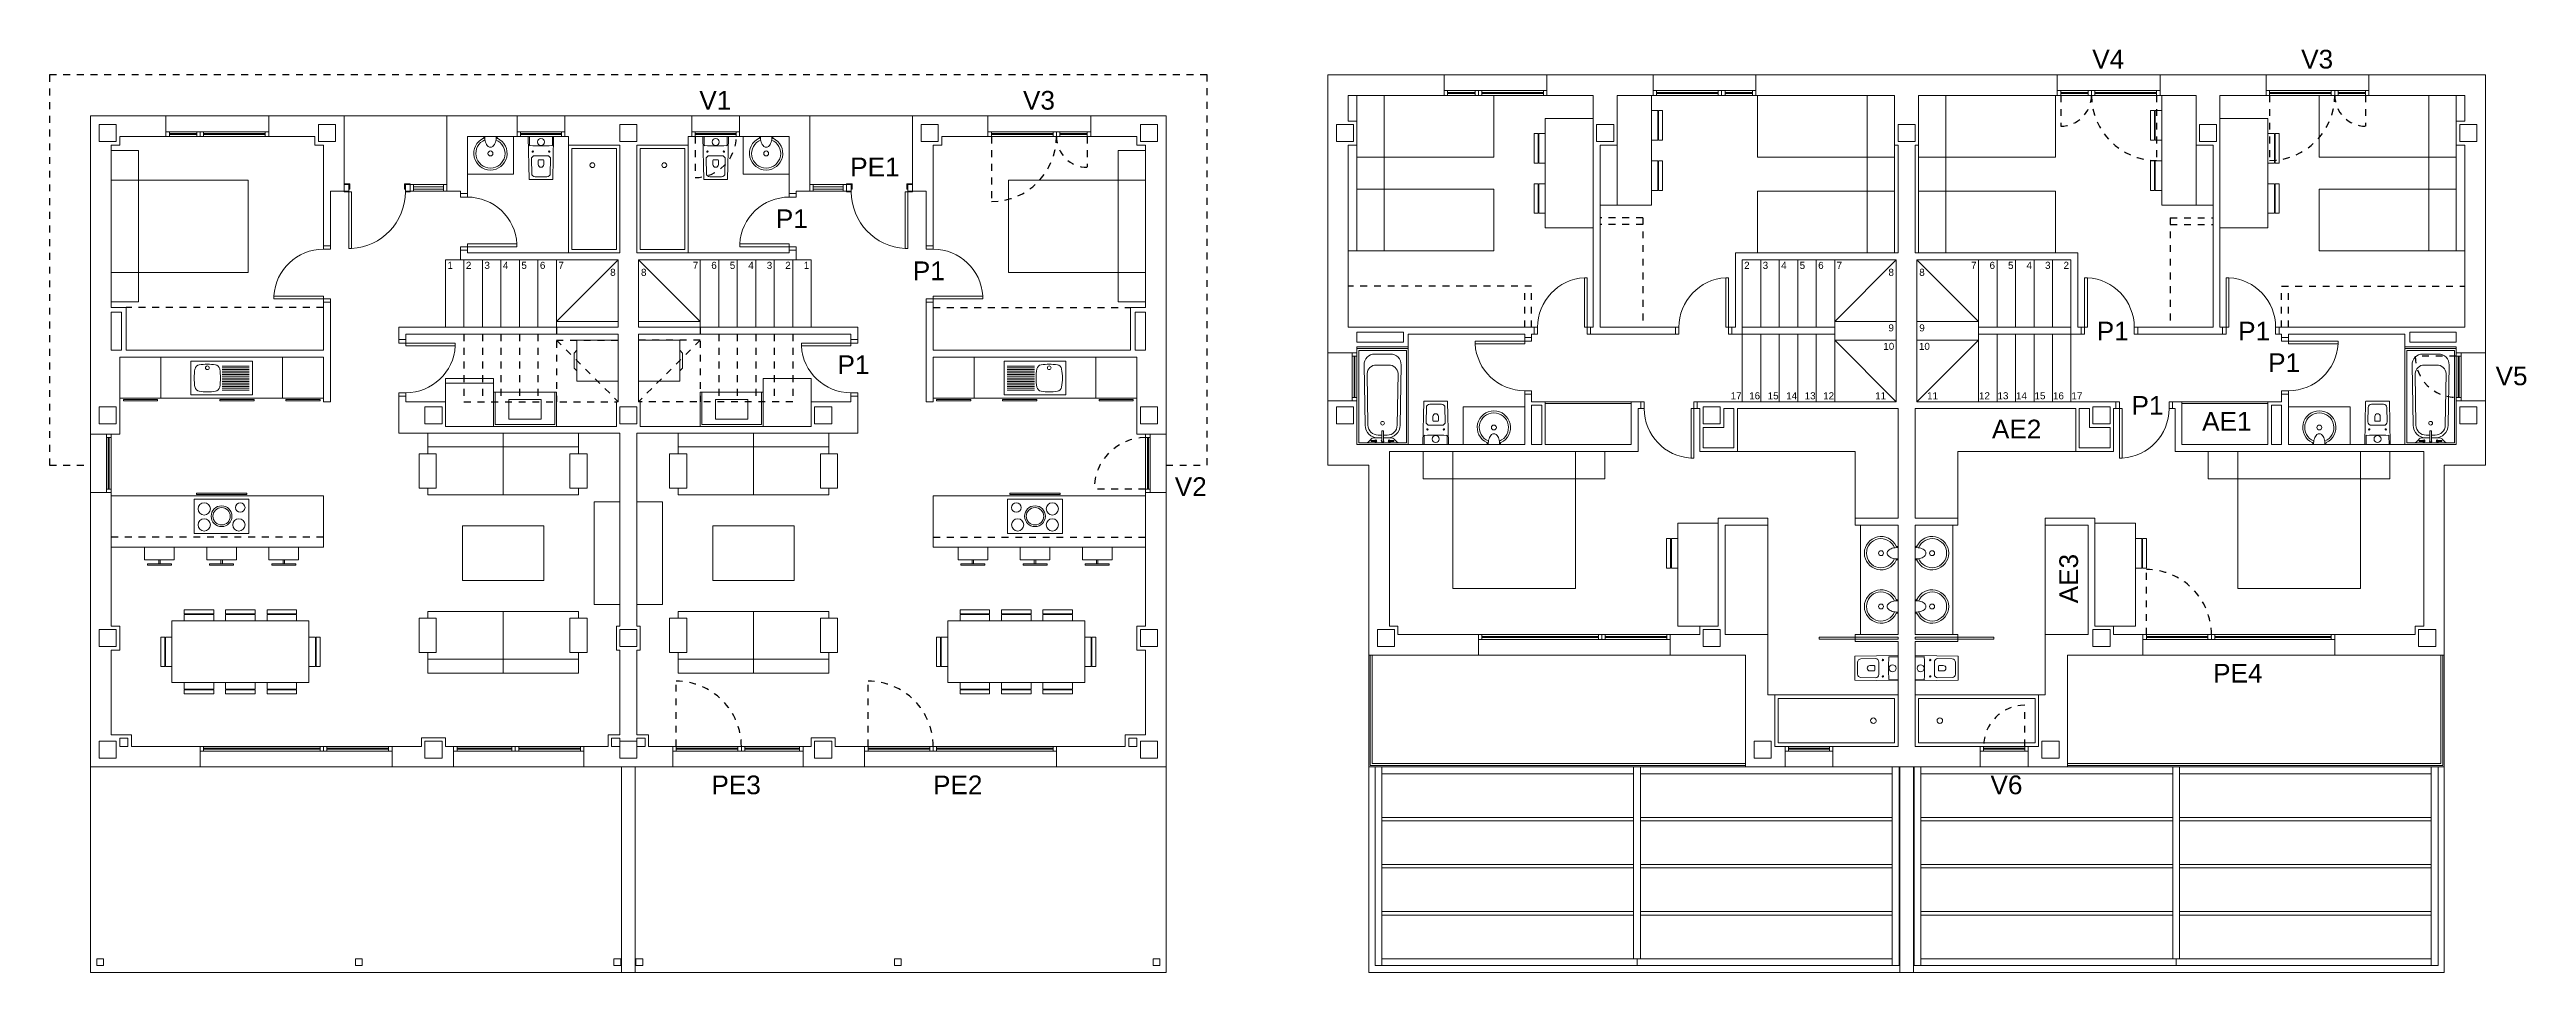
# Model space of a CAD drawing. Header units: millimetres. Extents: x 441156 to 441653, y 4514887 to 4515266.
# Drawn here: x 441605.22 to 441641.38, y 4515226.22 to 4515239.69 of the extents above; entities that cross this region are included whole.
import ezdxf
from ezdxf.enums import TextEntityAlignment as Align

# ---------------------------------------------------------------- set-up
doc = ezdxf.new("R2010")
doc.units = ezdxf.units.MM
doc.linetypes.add('CONTINUA', pattern=[0])
doc.linetypes.add('RAYITAS', pattern=[0.375, 0.25, -0.125])
doc.layers.add('01_muebles_B', color=254, linetype='Continuous', lineweight=5)
for name, color, linetype in [('01_pilares primera', 6, 'Continuous'), ('01_proyeccion', 36, 'RAYITAS'), ('01_proyección', 4, 'RAYITAS')]:
    doc.layers.add(name, color=color, linetype=linetype)
doc.styles.add('NIEVES2', font='sanss___.ttf')

msp = doc.modelspace()

# ---------------------------------------------------------------- texts
at = {"layer": '01_pilares primera', "color": 7, "style": 'NIEVES2'}
for s, p in [('V4', (441635.512, 4515239.41, 0)), ('V3', (441638.562, 4515239.41, 0)), ('V1', (441615.177, 4515238.81)), ('V3', (441619.902, 4515238.81)), ('PE1', (441617.634, 4515237.837)), ('P1', (441616.294, 4515237.081)), ('P1', (441618.294, 4515236.321)), ('P1', (441635.578, 4515235.442)), ('P1', (441637.642, 4515235.442)), ('P1', (441617.194, 4515234.951, 0)), ('P1', (441638.08, 4515234.981)), ('V5', (441641.4, 4515234.788, 0)), ('P1', (441636.085, 4515234.357, 0)), ('AE2', (441634.302, 4515234.012)), ('AE1', (441637.37, 4515234.125)), ('V2', (441622.118, 4515233.172, 0)), ('PE4', (441637.531, 4515230.449, 0)), ('PE3', (441615.608, 4515228.819, 0)), ('PE2', (441618.843, 4515228.819, 0)), ('V6', (441634.026, 4515228.819, 0))]:
    msp.add_text(s, height=0.273, dxfattribs=at).set_placement(p, align=Align.RIGHT)
msp.add_text('AE3', height=0.273, rotation=90, dxfattribs=at).set_placement((441634.838, 4515232.326), align=Align.RIGHT)

# ---------------------------------------------------------------- blocks, each defined once
blk = doc.blocks.new('P725-10')
for p, q in [((-0.05, 0.824), (-0.091, 0.824)), ((-0.091, 0.824), (-0.091, 0.1)), ((-0.05, 0.824), (-0.05, 0)), ((-0.775, 0.1), (-0.825, 0.1)), ((-0.825, 0), (-0.775, 0)), ((-0.775, 0.1), (-0.775, 0)), ((0, 0.1), (-0.091, 0.1)), ((-0.05, 0), (0, 0))]:
    blk.add_line(p, q)
blk.add_arc((-0.05, 0.1), 0.725, 93.2758, 180)
blk = doc.blocks.new('5-fuegos')
blk.add_lwpolyline([(-0.4, -0.25), (0.4, -0.25), (0.4, 0.25), (-0.4, 0.25)], close=True)
for centre, radius in [((-0.253, 0.107), 0.089), ((0, 0), 0.152), ((0, 0), 0.127), ((0.273, 0.127), 0.0693), ((-0.253, -0.127), 0.089), ((0.253, -0.127), 0.089)]:
    blk.add_circle(centre, radius)
blk = doc.blocks.new('lavadora')
blk.add_lwpolyline([(0.6, 0), (0, 0), (0, 0.6), (0.6, 0.6)], close=True)
blk.add_lwpolyline([(0.6, 0.45), (0.64, 0.41), (0.64, 0.19), (0.6, 0.15)])
blk = doc.blocks.new('A$C2F670456')
at = {"layer": '01_muebles_B', "linetype": 'CONTINUA'}
for p, q in [((1.7, 12.5, 0), (0.6, 12.5, 0)), ((0.6, 12.5, 0), (0.6, 7.855, 0)), ((1.7, 12.2, 0), (1.7, 12.5, 0)), ((1.7, 12.5, 0), (3.2, 12.5, 0)), ((4.3, 12.5, 0), (3.2, 12.5, 0)), ((3.2, 12.2, 0), (3.2, 12.5, 0)), ((4.3, 12.5, 0), (4.3, 11.4, 0)), ((4.3, 12.5, 0), (5.8, 12.5, 0)), ((6.1, 12.5, 0), (5.8, 12.5, 0)), ((5.8, 12.5, 0), (5.8, 11.4, 0)), ((5.8, 12.5, 0), (6.825, 12.5, 0)), ((6.825, 12.2, 0), (6.825, 12.5, 0)), ((6.825, 12.5, 0), (7.525, 12.5, 0)), ((7.525, 12.5, 0), (9.375, 12.5, 0)), ((7.525, 12.2, 0), (7.525, 12.5, 0)), ((9.375, 12.2, 0), (9.375, 12.5, 0)), ((10.075, 12.5, 0), (9.375, 12.5, 0)), ((11.1, 12.5, 0), (10.075, 12.5, 0)), ((10.075, 12.2, 0), (10.075, 12.5, 0)), ((10.8, 12.5, 0), (11.1, 12.5, 0)), ((11.1, 12.5, 0), (11.1, 11.4, 0)), ((11.1, 12.5, 0), (12.6, 12.5, 0)), ((12.6, 12.5, 0), (13.7, 12.5, 0)), ((12.6, 12.5, 0), (12.6, 11.4, 0)), ((13.7, 12.2, 0), (13.7, 12.5, 0)), ((15.2, 12.5, 0), (13.7, 12.5, 0)), ((15.2, 12.5, 0), (16.3, 12.5, 0)), ((15.2, 12.2, 0), (15.2, 12.5, 0)), ((16.3, 12.5, 0), (16.3, 7.855, 0)), ((0.9, 12.075, 0), (0.9, 9.705, 0)), ((1.025, 12.075, 0), (0.9, 12.075, 0)), ((1.7, 12.2, 0), (1.025, 12.2, 0)), ((1.025, 12.2, 0), (1.025, 12.075, 0)), ((1.7, 12.27, 0), (3.2, 12.27, 0)), ((1.7, 12.2, 0), (3.2, 12.2, 0)), ((1.75, 12.27, 0), (1.75, 12.2, 0)), ((1.75, 12.242, 0), (2.15, 12.242, 0)), ((1.75, 12.228, 0), (2.15, 12.228, 0)), ((2.15, 12.27, 0), (2.15, 12.2, 0)), ((2.2, 12.27, 0), (2.2, 12.2, 0)), ((2.25, 12.27, 0), (2.25, 12.2, 0)), ((2.25, 12.242, 0), (3.15, 12.242, 0)), ((2.25, 12.228, 0), (3.15, 12.228, 0)), ((3.15, 12.27, 0), (3.15, 12.2, 0)), ((3.875, 12.2, 0), (3.2, 12.2, 0)), ((3.875, 12.2, 0), (3.875, 12.075, 0)), ((3.875, 12.075, 0), (4, 12.075, 0)), ((4, 12.075, 0), (4, 10.606, 0)), ((6.1, 12.2, 0), (6.1, 11.366, 0)), ((6.825, 12.2, 0), (6.1, 12.2, 0)), ((6.341, 12.198, 0), (6.342, 12.183, 0)), ((6.343, 12.2, 0), (6.531, 12.2, 0)), ((6.453, 12.043, 0), (6.422, 12.043, 0)), ((6.534, 12.198, 0), (6.533, 12.183, 0)), ((6.775, 11.65, 0), (6.775, 12.2, 0)), ((6.825, 12.27, 0), (7.525, 12.27, 0)), ((6.825, 12.2, 0), (7.525, 12.2, 0)), ((6.875, 12.2, 0), (6.875, 12.27, 0)), ((6.875, 12.242, 0), (7.475, 12.242, 0)), ((6.875, 12.228, 0), (7.475, 12.228, 0)), ((7.009, 12.073, 0), (7.007, 12.2, 0)), ((7.341, 12.073, 0), (7.343, 12.2, 0)), ((7.475, 12.2, 0), (7.475, 12.27, 0)), ((7.575, 12.2, 0), (7.525, 12.2, 0)), ((7.575, 12.075, 0), (7.575, 12.2, 0)), ((8.325, 12.075, 0), (7.575, 12.075, 0)), ((8.325, 10.5, 0), (8.325, 12.075, 0)), ((8.575, 10.5, 0), (8.575, 12.075, 0)), ((8.575, 12.075, 0), (9.325, 12.075, 0)), ((9.325, 12.075, 0), (9.325, 12.2, 0)), ((9.325, 12.2, 0), (9.375, 12.2, 0)), ((10.075, 12.27, 0), (9.375, 12.27, 0)), ((10.075, 12.2, 0), (9.375, 12.2, 0)), ((9.425, 12.2, 0), (9.425, 12.27, 0)), ((10.025, 12.242, 0), (9.425, 12.242, 0)), ((10.025, 12.228, 0), (9.425, 12.228, 0)), ((9.559, 12.073, 0), (9.557, 12.2, 0)), ((9.891, 12.073, 0), (9.893, 12.2, 0)), ((10.025, 12.2, 0), (10.025, 12.27, 0)), ((10.075, 12.2, 0), (10.8, 12.2, 0)), ((10.125, 11.65, 0), (10.125, 12.2, 0)), ((10.366, 12.198, 0), (10.367, 12.183, 0)), ((10.556, 12.2, 0), (10.368, 12.2, 0)), ((10.447, 12.043, 0), (10.478, 12.043, 0)), ((10.559, 12.198, 0), (10.558, 12.183, 0)), ((10.8, 12.2, 0), (10.8, 11.366, 0)), ((12.9, 12.075, 0), (12.9, 10.606, 0)), ((13.025, 12.075, 0), (12.9, 12.075, 0)), ((13.025, 12.2, 0), (13.7, 12.2, 0)), ((13.025, 12.2, 0), (13.025, 12.075, 0)), ((15.2, 12.27, 0), (13.7, 12.27, 0)), ((15.2, 12.2, 0), (13.7, 12.2, 0)), ((13.75, 12.27, 0), (13.75, 12.2, 0)), ((14.65, 12.242, 0), (13.75, 12.242, 0)), ((14.65, 12.228, 0), (13.75, 12.228, 0)), ((14.65, 12.27, 0), (14.65, 12.2, 0)), ((14.7, 12.27, 0), (14.7, 12.2, 0)), ((14.75, 12.27, 0), (14.75, 12.2, 0)), ((15.15, 12.242, 0), (14.75, 12.242, 0)), ((15.15, 12.228, 0), (14.75, 12.228, 0)), ((15.15, 12.27, 0), (15.15, 12.2, 0)), ((15.2, 12.2, 0), (15.875, 12.2, 0)), ((15.875, 12.2, 0), (15.875, 12.075, 0)), ((15.875, 12.075, 0), (16, 12.075, 0)), ((15.925, 12.2, 0), (15.925, 12.125, 0)), ((15.925, 12.125, 0), (16, 12.125, 0)), ((16, 12.075, 0), (16, 9.705, 0)), ((6.775, 11.65, 0), (6.1, 11.65, 0)), ((7.039, 11.659, 0), (7.035, 11.869, 0)), ((7.085, 11.92, 0), (7.265, 11.92, 0)), ((7.089, 11.61, 0), (7.261, 11.61, 0)), ((7.135, 11.85, 0), (7.135, 11.79, 0)), ((7.145, 11.86, 0), (7.205, 11.86, 0)), ((7.215, 11.85, 0), (7.215, 11.79, 0)), ((7.311, 11.659, 0), (7.315, 11.869, 0)), ((9.589, 11.659, 0), (9.585, 11.869, 0)), ((9.815, 11.92, 0), (9.635, 11.92, 0)), ((9.811, 11.61, 0), (9.639, 11.61, 0)), ((9.685, 11.85, 0), (9.685, 11.79, 0)), ((9.755, 11.86, 0), (9.695, 11.86, 0)), ((9.765, 11.85, 0), (9.765, 11.79, 0)), ((9.861, 11.659, 0), (9.865, 11.869, 0)), ((10.125, 11.65, 0), (10.8, 11.65, 0)), ((1.3, 11.565, 0), (1.3, 10.215, 0)), ((4.3, 11.4, 0), (4.1, 11.4, 0)), ((4.1, 11.4, 0), (4.1, 10.606, 0)), ((4.31, 11.4, 0), (4.37, 11.4, 0)), ((4.37, 11.43, 0), (4.37, 11.4, 0)), ((4.385, 11.5, 0), (4.385, 11.44, 0)), ((5.18, 11.5, 0), (5.18, 11.44, 0)), ((5.195, 11.43, 0), (5.195, 11.4, 0)), ((5.265, 11.5, 0), (5.265, 11.4, 0)), ((5.8, 11.5, 0), (5.265, 11.5, 0)), ((5.8, 11.4, 0), (5.265, 11.4, 0)), ((5.315, 11.5, 0), (5.315, 11.4, 0)), ((5.75, 11.467, 0), (5.315, 11.467, 0)), ((5.75, 11.433, 0), (5.315, 11.433, 0)), ((5.75, 11.5, 0), (5.75, 11.4, 0)), ((6, 11.4, 0), (5.8, 11.4, 0)), ((6, 11.4, 0), (6, 11.366, 0)), ((6.1, 11.366, 0), (6, 11.366, 0)), ((10.8, 11.366, 0), (10.9, 11.366, 0)), ((10.9, 11.4, 0), (11.1, 11.4, 0)), ((10.9, 11.4, 0), (10.9, 11.366, 0)), ((11.1, 11.5, 0), (11.635, 11.5, 0)), ((11.1, 11.4, 0), (11.635, 11.4, 0)), ((11.15, 11.5, 0), (11.15, 11.4, 0)), ((11.15, 11.467, 0), (11.585, 11.467, 0)), ((11.15, 11.433, 0), (11.585, 11.433, 0)), ((11.585, 11.5, 0), (11.585, 11.4, 0)), ((11.635, 11.5, 0), (11.635, 11.4, 0)), ((11.705, 11.43, 0), (11.705, 11.4, 0)), ((11.72, 11.5, 0), (11.72, 11.44, 0)), ((12.515, 11.5, 0), (12.515, 11.44, 0)), ((12.53, 11.43, 0), (12.53, 11.4, 0)), ((12.59, 11.4, 0), (12.53, 11.4, 0)), ((12.6, 11.4, 0), (12.8, 11.4, 0)), ((12.8, 11.4, 0), (12.8, 10.606, 0)), ((15.6, 11.565, 0), (15.6, 10.215, 0)), ((4, 10.606, 0), (4.1, 10.606, 0)), ((6, 10.541, 0), (6, 10.4, 0)), ((6.1, 10.541, 0), (6, 10.541, 0)), ((6.1, 10.541, 0), (6.1, 10.5, 0)), ((8.325, 10.5, 0), (6.1, 10.5, 0)), ((8.625, 10.5, 0), (10.8, 10.5, 0)), ((10.8, 10.541, 0), (10.8, 10.5, 0)), ((10.8, 10.541, 0), (10.9, 10.541, 0)), ((10.9, 10.541, 0), (10.9, 10.4, 0)), ((12.9, 10.606, 0), (12.8, 10.606, 0)), ((5.78, 9.415, 0), (5.78, 10.4, 0)), ((6, 10.4, 0), (5.78, 10.4, 0)), ((8.3, 10.4, 0), (6, 10.4, 0)), ((6.05, 9.415, 0), (6.05, 10.4, 0)), ((6.32, 9.415, 0), (6.32, 10.4, 0)), ((6.59, 9.415, 0), (6.59, 10.4, 0)), ((6.86, 9.415, 0), (6.86, 10.4, 0)), ((7.13, 9.415, 0), (7.13, 10.4, 0)), ((7.4, 9.415, 0), (7.4, 10.4, 0)), ((7.4, 9.5, 0), (8.3, 10.4, 0)), ((8.3, 9.415, 0), (8.3, 10.4, 0)), ((8.6, 10.4, 0), (10.9, 10.4, 0)), ((8.6, 9.415, 0), (8.6, 10.4, 0)), ((9.5, 9.5, 0), (8.6, 10.4, 0)), ((9.5, 9.415, 0), (9.5, 10.4, 0)), ((9.77, 9.415, 0), (9.77, 10.4, 0)), ((10.04, 9.415, 0), (10.04, 10.4, 0)), ((10.31, 9.415, 0), (10.31, 10.4, 0)), ((10.58, 9.415, 0), (10.58, 10.4, 0)), ((10.85, 9.415, 0), (10.85, 10.4, 0)), ((10.9, 10.4, 0), (11.12, 10.4, 0)), ((11.12, 9.415, 0), (11.12, 10.4, 0)), ((4, 9.781, 0), (4, 9.08, 0)), ((4, 9.781, 0), (4.1, 9.781, 0)), ((4.1, 9.781, 0), (4.1, 8.33, 0)), ((12.8, 9.781, 0), (12.8, 8.33, 0)), ((12.9, 9.781, 0), (12.8, 9.781, 0)), ((12.9, 9.781, 0), (12.9, 9.08, 0)), ((1.12, 9.705, 0), (0.9, 9.705, 0)), ((1.12, 9.705, 0), (1.12, 9.08, 0)), ((8.3, 9.415, 0), (5.1, 9.415, 0)), ((5.1, 9.415, 0), (5.1, 9.235, 0)), ((5.1, 9.415, 0), (5.1, 9.235, 0)), ((7.4, 9.5, 0), (8.3, 9.5, 0)), ((9.5, 9.5, 0), (8.6, 9.5, 0)), ((8.6, 9.415, 0), (11.8, 9.415, 0)), ((11.8, 9.415, 0), (11.8, 9.235, 0)), ((11.8, 9.415, 0), (11.8, 9.235, 0)), ((15.78, 9.705, 0), (15.78, 9.08, 0)), ((15.78, 9.705, 0), (16, 9.705, 0)), ((4, 9.08, 0), (1.12, 9.08, 0)), ((5.2, 9.235, 0), (5.1, 9.235, 0)), ((8.3, 9.315, 0), (5.2, 9.315, 0)), ((5.2, 9.315, 0), (5.2, 9.235, 0)), ((5.2, 9.315, 0), (5.2, 9.235, 0)), ((8.3, 8.33, 0), (8.3, 9.315, 0)), ((8.6, 8.33, 0), (8.6, 9.315, 0)), ((8.6, 9.315, 0), (11.7, 9.315, 0)), ((11.7, 9.315, 0), (11.7, 9.235, 0)), ((11.7, 9.315, 0), (11.7, 9.235, 0)), ((11.7, 9.235, 0), (11.8, 9.235, 0)), ((12.9, 9.08, 0), (15.78, 9.08, 0)), ((4, 8.98, 0), (1.025, 8.98, 0)), ((1.025, 7.855, 0), (1.025, 8.98, 0)), ((1.625, 8.98, 0), (1.625, 8.38, 0)), ((2.062, 8.43), (2.062, 8.92)), ((2.062, 8.92), (2.962, 8.92)), ((2.521, 8.85), (2.917, 8.85)), ((2.521, 8.825), (2.917, 8.825)), ((2.521, 8.8), (2.917, 8.8)), ((2.521, 8.775), (2.917, 8.775)), ((2.521, 8.75), (2.917, 8.75)), ((2.521, 8.725), (2.917, 8.725)), ((2.521, 8.7), (2.917, 8.7)), ((2.962, 8.92), (2.962, 8.43)), ((3.4, 8.98, 0), (3.4, 8.38, 0)), ((4, 8.98, 0), (4, 8.33, 0)), ((12.9, 8.98, 0), (15.875, 8.98, 0)), ((12.9, 8.98, 0), (12.9, 8.33, 0)), ((13.5, 8.98, 0), (13.5, 8.38, 0)), ((13.937, 8.92), (13.937, 8.43)), ((14.837, 8.92), (13.937, 8.92)), ((14.378, 8.85), (13.982, 8.85)), ((14.378, 8.825), (13.982, 8.825)), ((14.378, 8.8), (13.982, 8.8)), ((14.378, 8.775), (13.982, 8.775)), ((14.378, 8.75), (13.982, 8.75)), ((14.378, 8.725), (13.982, 8.725)), ((14.378, 8.7), (13.982, 8.7)), ((14.837, 8.43), (14.837, 8.92)), ((15.275, 8.98, 0), (15.275, 8.38, 0)), ((15.875, 7.855, 0), (15.875, 8.98, 0)), ((4, 8.38, 0), (1.025, 8.38, 0)), ((2.962, 8.43), (2.062, 8.43)), ((2.521, 8.675), (2.917, 8.675)), ((2.521, 8.65), (2.917, 8.65)), ((2.521, 8.625), (2.917, 8.625)), ((2.521, 8.6), (2.917, 8.6)), ((2.521, 8.575), (2.917, 8.575)), ((2.521, 8.55), (2.917, 8.55)), ((2.521, 8.525), (2.917, 8.525)), ((2.521, 8.5), (2.917, 8.5)), ((4, 8.33, 0), (4.1, 8.33, 0)), ((5.1, 8.41, 0), (5.1, 7.87, 0)), ((5.2, 8.41, 0), (5.1, 8.41, 0)), ((5.2, 8.41, 0), (5.2, 8.33, 0)), ((5.78, 8.33, 0), (5.2, 8.33, 0)), ((6.48, 8.6, 0), (5.78, 8.6, 0)), ((5.78, 8.33, 0), (5.78, 7.97, 0)), ((6.505, 7.995, 0), (6.505, 8.47, 0)), ((7.375, 7.995, 0), (7.375, 8.47, 0)), ((8.3, 8.33, 0), (8.275, 8.33, 0)), ((8.3, 8.33, 0), (8.275, 8.33, 0)), ((8.275, 8.33, 0), (8.275, 7.97, 0)), ((8.6, 8.33, 0), (8.625, 8.33, 0)), ((8.6, 8.33, 0), (8.625, 8.33, 0)), ((8.625, 8.33, 0), (8.625, 7.97, 0)), ((9.525, 7.995, 0), (9.525, 8.47, 0)), ((10.395, 7.995, 0), (10.395, 8.47, 0)), ((11.12, 8.33, 0), (11.7, 8.33, 0)), ((11.12, 8.33, 0), (11.12, 7.97, 0)), ((11.7, 8.41, 0), (11.7, 8.33, 0)), ((11.7, 8.41, 0), (11.8, 8.41, 0)), ((11.8, 8.41, 0), (11.8, 7.87, 0)), ((12.9, 8.33, 0), (12.8, 8.33, 0)), ((12.9, 8.38, 0), (15.875, 8.38, 0)), ((13.937, 8.43), (14.837, 8.43)), ((14.378, 8.675), (13.982, 8.675)), ((14.378, 8.65), (13.982, 8.65)), ((14.378, 8.625), (13.982, 8.625)), ((14.378, 8.6), (13.982, 8.6)), ((14.378, 8.575), (13.982, 8.575)), ((14.378, 8.55), (13.982, 8.55)), ((14.378, 8.525), (13.982, 8.525)), ((14.378, 8.5), (13.982, 8.5)), ((5.78, 7.97, 0), (8.275, 7.97, 0)), ((6.505, 7.995, 0), (7.375, 7.995, 0)), ((11.12, 7.97, 0), (8.625, 7.97, 0)), ((10.395, 7.995, 0), (9.525, 7.995, 0)), ((1.025, 7.855, 0), (0.6, 7.855, 0)), ((0.6, 7.855, 0), (0.6, 7.005, 0)), ((0.83, 7.855, 0), (0.83, 7.005, 0)), ((0.83, 7.805, 0), (0.9, 7.805, 0)), ((0.858, 7.055, 0), (0.858, 7.805, 0)), ((0.872, 7.055, 0), (0.872, 7.805, 0)), ((0.9, 7.855, 0), (0.9, 7.005, 0)), ((8.325, 7.87, 0), (5.1, 7.87, 0)), ((7.722, 7.67, 0), (5.522, 7.67, 0)), ((6.622, 7.87, 0), (6.622, 6.97, 0)), ((8.325, 5.055, 0), (8.325, 7.87, 0)), ((8.575, 5.055, 0), (8.575, 7.87, 0)), ((8.575, 7.87, 0), (11.8, 7.87, 0)), ((9.178, 7.67, 0), (11.378, 7.67, 0)), ((10.278, 7.87, 0), (10.278, 6.97, 0)), ((15.875, 7.855, 0), (16.3, 7.855, 0)), ((16, 7.855, 0), (16, 7.005, 0)), ((16.07, 7.805, 0), (16, 7.805, 0)), ((16.028, 7.055, 0), (16.028, 7.805, 0)), ((16.042, 7.055, 0), (16.042, 7.805, 0)), ((16.07, 7.855, 0), (16.07, 7.005, 0)), ((16.3, 7.855, 0), (16.3, 7.005, 0)), ((0.9, 7.005, 0), (0.6, 7.005, 0)), ((0.6, 7.005, 0), (0.6, 3, 0)), ((0.83, 7.055, 0), (0.9, 7.055, 0)), ((0.9, 7.005, 0), (0.9, 5.055, 0)), ((4, 6.955, 0), (0.9, 6.955, 0)), ((4, 6.205, 0), (4, 6.955, 0)), ((12.9, 6.955, 0), (16, 6.955, 0)), ((12.9, 6.205, 0), (12.9, 6.955, 0)), ((16.07, 7.055, 0), (16, 7.055, 0)), ((16, 7.005, 0), (16.3, 7.005, 0)), ((16, 7.005, 0), (16, 5.055, 0)), ((16.3, 7.005, 0), (16.3, 3, 0)), ((4, 6.205, 0), (0.9, 6.205, 0)), ((12.9, 6.205, 0), (16, 6.205, 0)), ((6.622, 4.37, 0), (6.622, 5.27, 0)), ((10.278, 4.37, 0), (10.278, 5.27, 0)), ((0.9, 4.705, 0), (0.9, 3.47, 0)), ((8.275, 4.705, 0), (8.275, 5.055, 0)), ((8.275, 5.055, 0), (8.325, 5.055, 0)), ((8.325, 4.705, 0), (8.275, 4.705, 0)), ((8.325, 3.47, 0), (8.325, 4.705, 0)), ((8.625, 5.055, 0), (8.575, 5.055, 0)), ((8.575, 3.47, 0), (8.575, 4.705, 0)), ((8.575, 4.705, 0), (8.625, 4.705, 0)), ((8.625, 4.705, 0), (8.625, 5.055, 0)), ((16, 4.705, 0), (16, 3.47, 0)), ((7.722, 4.57, 0), (5.522, 4.57, 0)), ((9.178, 4.57, 0), (11.378, 4.57, 0)), ((0.9, 3.47, 0), (1.195, 3.47, 0)), ((1.195, 3.47, 0), (1.195, 3.3, 0)), ((1.195, 3.3, 0), (2.2, 3.3, 0)), ((2.2, 3.3, 0), (2.2, 3, 0)), ((5, 3.3, 0), (2.2, 3.3, 0)), ((2.25, 3.3, 0), (2.25, 3.23, 0)), ((2.25, 3.272, 0), (3.95, 3.272, 0)), ((2.25, 3.258, 0), (3.95, 3.258, 0)), ((3.95, 3.3, 0), (3.95, 3.23, 0)), ((4, 3.3, 0), (4, 3.23, 0)), ((4.05, 3.3, 0), (4.05, 3.23, 0)), ((4.95, 3.272, 0), (4.05, 3.272, 0)), ((4.95, 3.258, 0), (4.05, 3.258, 0)), ((4.95, 3.3, 0), (4.95, 3.23, 0)), ((5, 3.3, 0), (5.43, 3.3, 0)), ((5, 3.3, 0), (5, 3, 0)), ((5.9, 3.3, 0), (5.78, 3.3, 0)), ((7.8, 3.3, 0), (5.9, 3.3, 0)), ((5.9, 3.3, 0), (5.9, 3, 0)), ((5.95, 3.3, 0), (5.95, 3.23, 0)), ((5.95, 3.272, 0), (6.75, 3.272, 0)), ((5.95, 3.258, 0), (6.75, 3.258, 0)), ((6.75, 3.3, 0), (6.75, 3.23, 0)), ((6.8, 3.3, 0), (6.8, 3.23, 0)), ((6.85, 3.3, 0), (6.85, 3.23, 0)), ((7.75, 3.272, 0), (6.85, 3.272, 0)), ((7.75, 3.258, 0), (6.85, 3.258, 0)), ((7.75, 3.3, 0), (7.75, 3.23, 0)), ((7.8, 3.3, 0), (8.155, 3.3, 0)), ((7.8, 3.3, 0), (7.8, 3, 0)), ((8.325, 3.47, 0), (8.155, 3.47, 0)), ((8.155, 3.47, 0), (8.155, 3.3, 0)), ((8.575, 3.47, 0), (8.745, 3.47, 0)), ((8.745, 3.47, 0), (8.745, 3.3, 0)), ((9.1, 3.3, 0), (8.745, 3.3, 0)), ((9.1, 3.3, 0), (11, 3.3, 0)), ((9.1, 3.3, 0), (9.1, 3, 0)), ((9.15, 3.3, 0), (9.15, 3.23, 0)), ((9.15, 3.272, 0), (10.05, 3.272, 0)), ((9.15, 3.258, 0), (10.05, 3.258, 0)), ((10.05, 3.3, 0), (10.05, 3.23, 0)), ((10.1, 3.3, 0), (10.1, 3.23, 0)), ((10.15, 3.3, 0), (10.15, 3.23, 0)), ((10.95, 3.272, 0), (10.15, 3.272, 0)), ((10.95, 3.258, 0), (10.15, 3.258, 0)), ((10.95, 3.3, 0), (10.95, 3.23, 0)), ((11, 3.3, 0), (11, 3, 0)), ((11, 3.3, 0), (11.12, 3.3, 0)), ((11.9, 3.3, 0), (11.47, 3.3, 0)), ((11.9, 3.3, 0), (11.9, 3, 0)), ((11.9, 3.3, 0), (14.7, 3.3, 0)), ((11.95, 3.3, 0), (11.95, 3.23, 0)), ((11.95, 3.272, 0), (12.85, 3.272, 0)), ((11.95, 3.258, 0), (12.85, 3.258, 0)), ((12.85, 3.3, 0), (12.85, 3.23, 0)), ((12.9, 3.3, 0), (12.9, 3.23, 0)), ((12.95, 3.3, 0), (12.95, 3.23, 0)), ((14.65, 3.272, 0), (12.95, 3.272, 0)), ((14.65, 3.258, 0), (12.95, 3.258, 0)), ((14.65, 3.3, 0), (14.65, 3.23, 0)), ((15.705, 3.3, 0), (14.7, 3.3, 0)), ((14.7, 3.3, 0), (14.7, 3, 0)), ((16, 3.47, 0), (15.705, 3.47, 0)), ((15.705, 3.47, 0), (15.705, 3.3, 0)), ((0.6, 3, 0), (2.2, 3, 0)), ((0.6, 3, 0), (0.6, 0, 0)), ((5, 3.23, 0), (2.2, 3.23, 0)), ((2.2, 3, 0), (5, 3, 0)), ((5, 3, 0), (5.9, 3, 0)), ((7.8, 3.23, 0), (5.9, 3.23, 0)), ((7.8, 3, 0), (5.9, 3, 0)), ((7.8, 3, 0), (9.1, 3, 0)), ((8.35, 0, 0), (8.35, 3, 0)), ((8.55, 0, 0), (8.55, 3, 0)), ((9.1, 3.23, 0), (11, 3.23, 0)), ((9.1, 3, 0), (11, 3, 0)), ((11.9, 3, 0), (11, 3, 0)), ((11.9, 3.23, 0), (14.7, 3.23, 0)), ((14.7, 3, 0), (11.9, 3, 0)), ((16.3, 3, 0), (14.7, 3, 0)), ((16.3, 0, 0), (16.3, 3, 0)), ((0.6, 0, 0), (16.3, 0, 0))]:
    blk.add_line(p, q, dxfattribs=at)
for points in [[(0.975, 12.125), (0.725, 12.125), (0.725, 12.375), (0.975, 12.375), (0.975, 12.125)], [(4.175, 12.125), (3.925, 12.125), (3.925, 12.375), (4.175, 12.375), (4.175, 12.125)], [(8.325, 12.375), (8.575, 12.375), (8.575, 12.125), (8.325, 12.125), (8.325, 12.375)], [(12.725, 12.125), (12.975, 12.125), (12.975, 12.375), (12.725, 12.375), (12.725, 12.125)], [(15.925, 12.125), (16.175, 12.125), (16.175, 12.375), (15.925, 12.375), (15.925, 12.125)], [(2.487, 8.36), (2.487, 8.34), (2.987, 8.34), (2.987, 8.36)], [(14.413, 8.36), (14.413, 8.34), (13.913, 8.34), (13.913, 8.36)], [(0.975, 8.005), (0.725, 8.005), (0.725, 8.255), (0.975, 8.255), (0.975, 8.005)], [(5.73, 8.005), (5.48, 8.005), (5.48, 8.255), (5.73, 8.255), (5.73, 8.005)], [(8.325, 8.005), (8.575, 8.005), (8.575, 8.255), (8.325, 8.255), (8.325, 8.005)], [(11.17, 8.005), (11.42, 8.005), (11.42, 8.255), (11.17, 8.255), (11.17, 8.005)], [(15.925, 8.005), (16.175, 8.005), (16.175, 8.255), (15.925, 8.255), (15.925, 8.005)], [(2.88, 6.975), (2.145, 6.975), (2.145, 6.995), (2.88, 6.995)], [(14.02, 6.975), (14.755, 6.975), (14.755, 6.995), (14.02, 6.995)], [(1.781, 5.943), (1.781, 5.963), (1.431, 5.963), (1.431, 5.943)], [(1.615, 5.963), (1.615, 6.02), (1.595, 6.02), (1.595, 5.963)], [(2.337, 5.943), (2.337, 5.963), (2.687, 5.963), (2.687, 5.943)], [(2.503, 5.963), (2.503, 6.02), (2.523, 6.02), (2.523, 5.963)], [(3.244, 5.943), (3.244, 5.963), (3.594, 5.963), (3.594, 5.943)], [(3.41, 5.963), (3.41, 6.02), (3.43, 6.02), (3.43, 5.963)], [(13.656, 5.943), (13.656, 5.963), (13.306, 5.963), (13.306, 5.943)], [(13.49, 5.963), (13.49, 6.02), (13.47, 6.02), (13.47, 5.963)], [(14.563, 5.943), (14.563, 5.963), (14.213, 5.963), (14.213, 5.943)], [(14.397, 5.963), (14.397, 6.02), (14.377, 6.02), (14.377, 5.963)], [(15.119, 5.943), (15.119, 5.963), (15.469, 5.963), (15.469, 5.943)], [(15.285, 5.963), (15.285, 6.02), (15.305, 6.02), (15.305, 5.963)], [(0.975, 4.755), (0.725, 4.755), (0.725, 5.005), (0.975, 5.005), (0.975, 4.755)], [(8.325, 4.755), (8.575, 4.755), (8.575, 5.005), (8.325, 5.005), (8.325, 4.755)], [(15.925, 4.755), (16.175, 4.755), (16.175, 5.005), (15.925, 5.005), (15.925, 4.755)], [(0.975, 3.125), (0.725, 3.125), (0.725, 3.375), (0.975, 3.375), (0.975, 3.125)], [(5.73, 3.125), (5.48, 3.125), (5.48, 3.375), (5.73, 3.375), (5.73, 3.125)], [(8.325, 3.125), (8.575, 3.125), (8.575, 3.375), (8.325, 3.375), (8.325, 3.125)], [(11.17, 3.125), (11.42, 3.125), (11.42, 3.375), (11.17, 3.375), (11.17, 3.125)], [(15.925, 3.125), (16.175, 3.125), (16.175, 3.375), (15.925, 3.375), (15.925, 3.125)]]:
    blk.add_lwpolyline(points, close=True, dxfattribs=at)
at = {"layer": '01_muebles_B', "linetype": 'CONTINUA', "elevation": 0}
for points in [[(0.9, 11.565), (0.901, 11.995), (1.3, 11.995), (1.3, 11.565)], [(7.575, 12.075), (8.325, 12.075), (8.325, 10.5), (7.575, 10.5)], [(7.625, 12.025), (8.275, 12.025), (8.275, 10.55), (7.625, 10.55)], [(9.325, 12.075), (8.575, 12.075), (8.575, 10.5), (9.325, 10.5)], [(9.275, 12.025), (8.625, 12.025), (8.625, 10.55), (9.275, 10.55)], [(16, 11.565), (15.999, 11.995), (15.6, 11.995), (15.6, 11.565)], [(2.9, 10.215), (0.9, 10.215), (0.9, 11.565), (2.9, 11.565)], [(4.385, 11.51), (4.385, 11.5), (4.3, 11.5), (4.3, 11.51)], [(4.37, 11.4), (4.3, 11.4), (4.3, 11.5), (4.37, 11.5)], [(4.37, 11.4), (4.37, 11.39), (4.3, 11.39), (4.3, 11.4)], [(4.385, 11.44), (4.385, 11.43), (4.37, 11.43), (4.37, 11.44)], [(4.37, 11.39), (4.37, 10.565), (4.41, 10.565), (4.41, 11.39)], [(5.18, 11.51), (5.18, 11.5), (5.265, 11.5), (5.265, 11.51)], [(5.18, 11.44), (5.18, 11.43), (5.195, 11.43), (5.195, 11.44)], [(5.195, 11.4), (5.195, 11.39), (5.265, 11.39), (5.265, 11.4)], [(11.72, 11.51), (11.72, 11.5), (11.635, 11.5), (11.635, 11.51)], [(11.705, 11.4), (11.705, 11.39), (11.635, 11.39), (11.635, 11.4)], [(11.72, 11.44), (11.72, 11.43), (11.705, 11.43), (11.705, 11.44)], [(12.53, 11.39), (12.53, 10.565), (12.49, 10.565), (12.49, 11.39)], [(12.515, 11.51), (12.515, 11.5), (12.6, 11.5), (12.6, 11.51)], [(12.515, 11.44), (12.515, 11.43), (12.53, 11.43), (12.53, 11.44)], [(12.53, 11.4), (12.6, 11.4), (12.6, 11.5), (12.53, 11.5)], [(12.53, 11.4), (12.53, 11.39), (12.6, 11.39), (12.6, 11.4)], [(14, 10.215), (16, 10.215), (16, 11.565), (14, 11.565)], [(0.9, 10.215), (0.901, 9.785), (1.3, 9.785), (1.3, 10.215)], [(16, 10.215), (15.999, 9.785), (15.6, 9.785), (15.6, 10.215)], [(0.9, 9.635), (1.05, 9.635), (1.05, 9.08), (0.9, 9.08)], [(16, 9.635), (15.85, 9.635), (15.85, 9.08), (16, 9.08)], [(1.078, 8.36), (1.078, 8.34), (1.578, 8.34), (1.578, 8.36)], [(3.45, 8.36), (3.45, 8.34), (3.95, 8.34), (3.95, 8.36)], [(5.78, 8.67), (5.78, 7.97), (6.48, 7.97), (6.48, 8.67)], [(6.48, 8.47), (7.4, 8.47), (7.4, 7.97), (6.48, 7.97)], [(6.704, 8.363), (7.176, 8.363), (7.176, 8.077), (6.704, 8.077)], [(10.42, 8.47), (9.5, 8.47), (9.5, 7.97), (10.42, 7.97)], [(10.196, 8.363), (9.724, 8.363), (9.724, 8.077), (10.196, 8.077)], [(11.12, 8.67), (11.12, 7.97), (10.42, 7.97), (10.42, 8.67)], [(13.45, 8.36), (13.45, 8.34), (12.95, 8.34), (12.95, 8.36)], [(15.822, 8.36), (15.822, 8.34), (15.322, 8.34), (15.322, 8.36)], [(5.397, 7.57), (5.397, 7.07), (5.647, 7.07), (5.647, 7.57)], [(7.847, 7.57), (7.847, 7.07), (7.597, 7.07), (7.597, 7.57)], [(9.053, 7.57), (9.053, 7.07), (9.303, 7.07), (9.303, 7.57)], [(11.503, 7.57), (11.503, 7.07), (11.253, 7.07), (11.253, 7.57)], [(7.217, 5.72), (7.217, 6.52), (6.028, 6.52), (6.028, 5.72)], [(8.325, 5.371), (7.951, 5.371), (7.951, 6.869), (8.325, 6.869)], [(8.575, 5.371), (8.949, 5.371), (8.949, 6.869), (8.575, 6.869)], [(9.683, 5.72), (9.683, 6.52), (10.872, 6.52), (10.872, 5.72)], [(1.787, 5.13), (3.787, 5.13), (3.787, 4.23), (1.787, 4.23)], [(1.966, 5.292), (2.398, 5.292), (2.398, 5.235), (1.966, 5.235)], [(1.966, 5.224), (2.398, 5.224), (2.398, 5.13), (1.966, 5.13)], [(2.571, 5.292), (3.003, 5.292), (3.003, 5.235), (2.571, 5.235)], [(2.571, 5.224), (3.003, 5.224), (3.003, 5.13), (2.571, 5.13)], [(3.176, 5.292), (3.608, 5.292), (3.608, 5.235), (3.176, 5.235)], [(3.176, 5.224), (3.608, 5.224), (3.608, 5.13), (3.176, 5.13)], [(5.397, 4.67), (5.397, 5.17), (5.647, 5.17), (5.647, 4.67)], [(7.847, 4.67), (7.847, 5.17), (7.597, 5.17), (7.597, 4.67)], [(9.053, 4.67), (9.053, 5.17), (9.303, 5.17), (9.303, 4.67)], [(11.503, 4.67), (11.503, 5.17), (11.253, 5.17), (11.253, 4.67)], [(15.113, 5.13), (13.113, 5.13), (13.113, 4.23), (15.113, 4.23)], [(13.724, 5.292), (13.292, 5.292), (13.292, 5.235), (13.724, 5.235)], [(13.724, 5.224), (13.292, 5.224), (13.292, 5.13), (13.724, 5.13)], [(14.329, 5.292), (13.897, 5.292), (13.897, 5.235), (14.329, 5.235)], [(14.329, 5.224), (13.897, 5.224), (13.897, 5.13), (14.329, 5.13)], [(14.934, 5.292), (14.502, 5.292), (14.502, 5.235), (14.934, 5.235)], [(14.934, 5.224), (14.502, 5.224), (14.502, 5.13), (14.934, 5.13)], [(1.624, 4.895), (1.624, 4.464), (1.682, 4.464), (1.682, 4.895)], [(1.693, 4.895), (1.693, 4.464), (1.787, 4.464), (1.787, 4.895)], [(3.881, 4.895), (3.881, 4.464), (3.787, 4.464), (3.787, 4.895)], [(3.95, 4.895), (3.95, 4.464), (3.892, 4.464), (3.892, 4.895)], [(12.95, 4.895), (12.95, 4.464), (13.008, 4.464), (13.008, 4.895)], [(13.019, 4.895), (13.019, 4.464), (13.113, 4.464), (13.113, 4.895)], [(15.207, 4.895), (15.207, 4.464), (15.113, 4.464), (15.113, 4.895)], [(15.276, 4.895), (15.276, 4.464), (15.218, 4.464), (15.218, 4.895)], [(1.966, 4.136), (2.398, 4.136), (2.398, 4.23), (1.966, 4.23)], [(1.966, 4.067), (2.398, 4.067), (2.398, 4.125), (1.966, 4.125)], [(2.571, 4.136), (3.003, 4.136), (3.003, 4.23), (2.571, 4.23)], [(2.571, 4.067), (3.003, 4.067), (3.003, 4.125), (2.571, 4.125)], [(3.176, 4.136), (3.608, 4.136), (3.608, 4.23), (3.176, 4.23)], [(3.176, 4.067), (3.608, 4.067), (3.608, 4.125), (3.176, 4.125)], [(13.724, 4.136), (13.292, 4.136), (13.292, 4.23), (13.724, 4.23)], [(13.724, 4.067), (13.292, 4.067), (13.292, 4.125), (13.724, 4.125)], [(14.329, 4.136), (13.897, 4.136), (13.897, 4.23), (14.329, 4.23)], [(14.329, 4.067), (13.897, 4.067), (13.897, 4.125), (14.329, 4.125)], [(14.934, 4.136), (14.502, 4.136), (14.502, 4.23), (14.934, 4.23)], [(14.934, 4.067), (14.502, 4.067), (14.502, 4.125), (14.934, 4.125)], [(1.025, 3.42), (1.145, 3.42), (1.145, 3.3), (1.025, 3.3)], [(8.205, 3.42), (8.325, 3.42), (8.325, 3.3), (8.205, 3.3)], [(8.695, 3.42), (8.575, 3.42), (8.575, 3.3), (8.695, 3.3)], [(15.875, 3.42), (15.755, 3.42), (15.755, 3.3), (15.875, 3.3)], [(0.79, 0.2), (0.69, 0.2), (0.69, 0.1), (0.79, 0.1)], [(4.565, 0.2), (4.465, 0.2), (4.465, 0.1), (4.565, 0.1)], [(8.24, 0.2), (8.34, 0.2), (8.34, 0.1), (8.24, 0.1)], [(8.66, 0.2), (8.56, 0.2), (8.56, 0.1), (8.66, 0.1)], [(12.435, 0.2), (12.335, 0.2), (12.335, 0.1), (12.435, 0.1)], [(16.21, 0.2), (16.11, 0.2), (16.11, 0.1), (16.21, 0.1)]]:
    blk.add_lwpolyline(points, close=True, dxfattribs=at)
at = {"layer": '01_muebles_B', "linetype": 'CONTINUA', "elevation": 0, "flags": 128}
for points in [[(6.994, 12.2, 0.414214), (6.99, 12.196), (6.99, 12.195), (7, 11.574, 0.436396), (7.004, 11.57), (7.346, 11.57, 0.436396), (7.35, 11.574), (7.36, 12.195), (7.36, 12.196, 0.414214), (7.356, 12.2)], [(9.906, 12.2, -0.414214), (9.91, 12.196), (9.91, 12.195), (9.9, 11.574, -0.436396), (9.896, 11.57), (9.554, 11.57, -0.436396), (9.55, 11.574), (9.54, 12.195), (9.54, 12.196, -0.414214), (9.544, 12.2)]]:
    blk.add_lwpolyline(points, format="xyb", close=True, dxfattribs=at)
at = {"layer": '01_muebles_B', "linetype": 'CONTINUA', "elevation": 0}
for points in [[(5.195, 11.5), (5.195, 11.4)], [(5.265, 11.4), (5.265, 11.5)], [(11.635, 11.4), (11.635, 11.5)], [(11.705, 11.5), (11.705, 11.4)], [(5.522, 7.57), (5.522, 7.87), (7.722, 7.87), (7.722, 7.57)], [(11.378, 7.57), (11.378, 7.87), (9.178, 7.87), (9.178, 7.57)], [(7.722, 7.07), (7.722, 6.97), (5.522, 6.97), (5.522, 7.07)], [(9.178, 7.07), (9.178, 6.97), (11.378, 6.97), (11.378, 7.07)], [(7.722, 5.17), (7.722, 5.27), (5.522, 5.27), (5.522, 5.17)], [(9.178, 5.17), (9.178, 5.27), (11.378, 5.27), (11.378, 5.17)], [(0.9, 5.055), (1.025, 5.055), (1.025, 4.705), (0.9, 4.705)], [(16, 5.055), (15.875, 5.055), (15.875, 4.705), (16, 4.705)], [(5.522, 4.67), (5.522, 4.37), (7.722, 4.37), (7.722, 4.67)], [(11.378, 4.67), (11.378, 4.37), (9.178, 4.37), (9.178, 4.67)]]:
    blk.add_lwpolyline(points, dxfattribs=at)
at = {"layer": '01_muebles_B', "linetype": 'CONTINUA'}
for points in [[(1.388, 6.205), (1.388, 6.02), (1.822, 6.02), (1.822, 6.205)], [(2.73, 6.205), (2.73, 6.02), (2.295, 6.02), (2.295, 6.205)], [(3.637, 6.205), (3.637, 6.02), (3.203, 6.02), (3.203, 6.205)], [(13.263, 6.205), (13.263, 6.02), (13.697, 6.02), (13.697, 6.205)], [(14.17, 6.205), (14.17, 6.02), (14.605, 6.02), (14.605, 6.205)], [(15.512, 6.205), (15.512, 6.02), (15.078, 6.02), (15.078, 6.205)], [(5.43, 3.3), (5.43, 3.425), (5.78, 3.425), (5.78, 3.3)], [(11.47, 3.3), (11.47, 3.425), (11.12, 3.425), (11.12, 3.3)]]:
    blk.add_lwpolyline(points, dxfattribs=at)
for centre, radius in [((6.437, 11.953, 0), 0.036), ((7.055, 11.98, 0), 0.01), ((7.175, 12.12, 0), 0.051), ((7.295, 11.98, 0), 0.01), ((9.605, 11.98, 0), 0.01), ((9.725, 12.12, 0), 0.051), ((9.845, 11.98, 0), 0.01), ((10.462, 11.953, 0), 0.036), ((7.925, 11.781, 0), 0.035), ((8.975, 11.781, 0), 0.035), ((2.304, 8.825), 0.0275), ((14.595, 8.825), 0.0275)]:
    blk.add_circle(centre, radius, dxfattribs=at)
for centre, radius, start, end in [((6.437, 11.953, 0), 0.243, 114.8749, 65.1251), ((6.437, 11.953, 0), 0.213, 112.0656, 68.0564), ((6.329, 12.184, 0), 0.0128, 300.5291, 356.214), ((6.343, 12.197, 0), 0.0027, 90, 173.3159), ((6.633, 12.197, 0), 0.279, 179.383, 196.8165), ((6.503, 12.158, 0), 0.143, 196.8165, 225.6956), ((6.437, 12.091, 0), 0.0498, 225.6956, 252.5904), ((6.437, 12.091, 0), 0.0498, 287.9532, 314.3044), ((6.372, 12.158, 0), 0.143, 314.3044, 343.1835), ((6.242, 12.197, 0), 0.279, 343.1835, 0.617), ((6.531, 12.197, 0), 0.0027, 6.6841, 90), ((6.546, 12.184, 0), 0.0128, 183.786, 239.4709), ((7.016, 12.073, 0), 0.007, 180.924, 266.9359), ((7.175, 15.044, 0), 2.982, 266.9359, 273.0641), ((7.334, 12.073, 0), 0.007, 273.0641, 359.076), ((9.566, 12.073, 0), 0.007, 180.924, 266.9359), ((9.725, 15.044, 0), 2.982, 266.9359, 273.0641), ((9.884, 12.073, 0), 0.007, 273.0641, 359.076), ((10.462, 11.953, 0), 0.243, 114.8749, 65.1251), ((10.462, 11.953, 0), 0.213, 111.9436, 67.9344), ((10.354, 12.184, 0), 0.0128, 300.5291, 356.214), ((10.368, 12.197, 0), 0.0027, 90, 173.3159), ((10.658, 12.197, 0), 0.279, 179.383, 196.8165), ((10.528, 12.158, 0), 0.143, 196.8165, 225.6956), ((10.463, 12.091, 0), 0.0498, 225.6956, 252.0468), ((10.463, 12.091, 0), 0.0498, 287.4096, 314.3044), ((10.397, 12.158, 0), 0.143, 314.3044, 343.1835), ((10.267, 12.197, 0), 0.279, 343.1835, 0.617), ((10.556, 12.197, 0), 0.0027, 6.6841, 90), ((10.571, 12.184, 0), 0.0128, 183.786, 239.4709), ((7.085, 11.87, 0), 0.05, 90, 180.924), ((7.089, 11.66, 0), 0.05, 180.924, 270), ((7.145, 11.85, 0), 0.01, 90, 180), ((7.175, 11.79, 0), 0.04, 180, 0), ((7.205, 11.85, 0), 0.01, 0, 90), ((7.261, 11.66, 0), 0.05, 270, 359.076), ((7.265, 11.87, 0), 0.05, 359.076, 90), ((9.635, 11.87, 0), 0.05, 90, 180.924), ((9.639, 11.66, 0), 0.05, 180.924, 270), ((9.695, 11.85, 0), 0.01, 90, 180), ((9.725, 11.79, 0), 0.04, 180, 0), ((9.755, 11.85, 0), 0.01, 0, 90), ((9.811, 11.66, 0), 0.05, 270, 359.076), ((9.815, 11.87, 0), 0.05, 359.076, 90), ((4.368, 11.391, 0), 0.827, 272.8856, 359.9505), ((12.532, 11.391, 0), 0.827, 180.0495, 267.1144), ((2.862, 8.675), 0.75, 169.8852, 190.1148), ((2.198, 8.794), 0.075, 99.0787, 169.8852), ((2.304, 8.127), 0.75, 80.9213, 99.0787), ((2.411, 8.794), 0.075, 10.1148, 80.9213), ((1.746, 8.675), 0.75, 349.8852, 10.1148), ((15.153, 8.675), 0.75, 169.8852, 190.1148), ((14.489, 8.794), 0.075, 99.0787, 169.8852), ((14.595, 8.127), 0.75, 80.9213, 99.0787), ((14.702, 8.794), 0.075, 10.1148, 80.9213), ((14.037, 8.675), 0.75, 349.8852, 10.1148), ((2.198, 8.557), 0.075, 190.1148, 260.9213), ((2.304, 9.223), 0.75, 260.9213, 279.0787), ((2.411, 8.557), 0.075, 279.0787, 349.8852), ((14.489, 8.557), 0.075, 190.1148, 260.9213), ((14.595, 9.223), 0.75, 260.9213, 279.0787), ((14.702, 8.557), 0.075, 279.0787, 349.8852)]:
    blk.add_arc(centre, radius, start, end, dxfattribs=at)
at = {"layer": '01_proyección', "color": 120, "ltscale": 0.25}
for p, q in [((4, 9.705, 0), (1.12, 9.705, 0)), ((7.4, 9.415, 0), (7.4, 8.33, 0)), ((9.5, 9.415, 0), (9.5, 8.33, 0)), ((12.9, 9.705, 0), (15.78, 9.705, 0)), ((6.05, 9.315, 0), (6.05, 8.33, 0)), ((6.32, 9.315, 0), (6.32, 8.33, 0)), ((6.59, 9.315, 0), (6.59, 8.33, 0)), ((6.86, 9.315, 0), (6.86, 8.33, 0)), ((7.13, 9.315, 0), (7.13, 8.33, 0)), ((7.4, 9.23, 0), (8.3, 9.23, 0)), ((7.4, 9.23, 0), (8.3, 8.33, 0)), ((9.5, 9.23, 0), (8.6, 9.23, 0)), ((9.5, 9.23, 0), (8.6, 8.33, 0)), ((9.77, 9.315, 0), (9.77, 8.33, 0)), ((10.04, 9.315, 0), (10.04, 8.33, 0)), ((10.31, 9.315, 0), (10.31, 8.33, 0)), ((10.58, 9.315, 0), (10.58, 8.33, 0)), ((10.85, 9.315, 0), (10.85, 8.33, 0)), ((6.05, 8.33, 0), (8.275, 8.33, 0)), ((10.85, 8.33, 0), (8.625, 8.33, 0)), ((4, 6.355, 0), (0.9, 6.355, 0)), ((12.9, 6.355, 0), (16, 6.355, 0))]:
    blk.add_line(p, q, dxfattribs=at)
at = {"layer": '01_proyección', "color": 120, "ltscale": 0.25, "elevation": 0}
blk.add_lwpolyline([(16.3, 7.405), (16.9, 7.405), (16.9, 13.1), (0, 13.1), (0, 7.405), (0.6, 7.405)], dxfattribs=at)
at = {"layer": '01_muebles_B', "linetype": 'CONTINUA'}
for name, p, rotation in [('P725-10', (6, 10.541, 0), 270.0000000046822), ('P725-10', (12.8, 9.781, 0), 270.0000000046822), ('lavadora', (8.3, 9.23, 0), 180), ('P725-10', (11.8, 9.235, 0), 90.00000000468219), ('5-fuegos', (2.512, 6.658), 0.004195340002118353)]:
    blk.add_blockref(name, p, dxfattribs=dict(at, rotation=rotation))
at = {"layer": '01_muebles_B', "linetype": 'CONTINUA', "xscale": -1}
for name, p, rotation in [('P725-10', (10.9, 10.541, 0), 89.99999999531782), ('P725-10', (4.1, 9.781, 0), 89.9999999953176), ('P725-10', (5.1, 9.235, 0), 269.9999999953178), ('lavadora', (8.6, 9.23, 0), 180.0000000067296), ('5-fuegos', (14.387, 6.658), 359.9958046599979)]:
    blk.add_blockref(name, p, dxfattribs=dict(at, rotation=rotation))
at = {"layer": '01_muebles_B', "linetype": 'CONTINUA', "style": 'NIEVES2'}
for s, p in [('1', (5.849, 10.268, 0)), ('2', (6.119, 10.268, 0)), ('3', (6.389, 10.268, 0)), ('4', (6.659, 10.268, 0)), ('5', (6.929, 10.268, 0)), ('6', (7.199, 10.268, 0)), ('7', (7.469, 10.268, 0)), ('8', (8.225, 10.166, 0))]:
    blk.add_text(s, height=0.103, dxfattribs=at).set_placement(p, align=Align.CENTER)
for s, p in [('8', (8.675, 10.166, 0)), ('7', (9.431, 10.268, 0)), ('6', (9.701, 10.268, 0)), ('5', (9.971, 10.268, 0)), ('4', (10.241, 10.268, 0)), ('3', (10.511, 10.268, 0)), ('2', (10.781, 10.268, 0)), ('1', (11.051, 10.268, 0))]:
    blk.add_text(s, height=0.103, rotation=0, dxfattribs=at).set_placement(p, align=Align.CENTER)
blk = doc.blocks.new('A$C1029795F')
at = {"layer": '01_muebles_B', "linetype": 'CONTINUA'}
for p, q in [((0, 13.1, 0), (0, 9.043)), ((0, 13.1, 0), (1.7, 13.1, 0)), ((1.7, 13.1, 0), (1.7, 12.8, 0)), ((3.2, 13.1, 0), (1.7, 13.1, 0)), ((3.2, 13.1, 0), (3.2, 12.8, 0)), ((3.2, 13.1, 0), (4.75, 13.1, 0)), ((4.75, 13.1, 0), (4.75, 12.8, 0)), ((6.25, 13.1, 0), (4.75, 13.1, 0)), ((6.25, 13.1, 0), (6.25, 12.8, 0)), ((6.25, 13.1, 0), (10.65, 13.1, 0)), ((10.65, 13.1, 0), (6.25, 13.1, 0)), ((10.65, 13.1, 0), (10.65, 12.8, 0)), ((10.65, 13.1, 0), (12.15, 13.1, 0)), ((13.7, 13.1, 0), (12.15, 13.1, 0)), ((12.15, 13.1, 0), (12.15, 12.8, 0)), ((13.7, 13.1, 0), (13.7, 12.8, 0)), ((13.7, 13.1, 0), (15.2, 13.1, 0)), ((15.2, 13.1, 0), (15.2, 12.8, 0)), ((16.9, 13.1, 0), (15.2, 13.1, 0)), ((16.9, 13.1, 0), (16.9, 9.043, 0)), ((0.3, 12.8, 0), (0.3, 12.425, 0)), ((0.3, 12.8, 0), (1.7, 12.8, 0)), ((0.825, 12.8, 0), (0.825, 11.9, 0)), ((1.7, 12.87, 0), (3.2, 12.87, 0)), ((1.7, 12.8, 0), (3.2, 12.8, 0)), ((1.75, 12.87, 0), (1.75, 12.8, 0)), ((1.75, 12.842, 0), (2.15, 12.842, 0)), ((1.75, 12.828, 0), (2.15, 12.828, 0)), ((2.15, 12.87, 0), (2.15, 12.8, 0)), ((2.2, 12.87, 0), (2.2, 12.8, 0)), ((2.25, 12.87, 0), (2.25, 12.8, 0)), ((2.25, 12.842, 0), (3.15, 12.842, 0)), ((2.25, 12.828, 0), (3.15, 12.828, 0)), ((3.15, 12.87, 0), (3.15, 12.8, 0)), ((3.2, 12.8, 0), (3.875, 12.8, 0)), ((3.875, 12.8, 0), (3.875, 9.415, 0)), ((4.225, 12.075, 0), (4.225, 12.8, 0)), ((4.225, 12.8, 0), (4.75, 12.8, 0)), ((4.725, 11.2, 0), (4.725, 12.8, 0)), ((6.25, 12.87, 0), (4.75, 12.87, 0)), ((6.25, 12.8, 0), (4.75, 12.8, 0)), ((4.8, 12.87, 0), (4.8, 12.8, 0)), ((5.7, 12.842, 0), (4.8, 12.842, 0)), ((5.7, 12.828, 0), (4.8, 12.828, 0)), ((5.7, 12.87, 0), (5.7, 12.8, 0)), ((5.75, 12.87, 0), (5.75, 12.8, 0)), ((5.8, 12.87, 0), (5.8, 12.8, 0)), ((6.2, 12.842, 0), (5.8, 12.842, 0)), ((6.2, 12.828, 0), (5.8, 12.828, 0)), ((6.2, 12.87, 0), (6.2, 12.8, 0)), ((6.25, 12.8, 0), (8.275, 12.8, 0)), ((7.875, 12.8, 0), (7.875, 11.9, 0)), ((8.275, 12.075, 0), (8.275, 12.8, 0)), ((8.625, 12.075, 0), (8.625, 12.8, 0)), ((10.65, 12.8, 0), (8.625, 12.8, 0)), ((9.025, 12.8, 0), (9.025, 11.9, 0)), ((10.65, 12.87, 0), (12.15, 12.87, 0)), ((10.65, 12.8, 0), (12.15, 12.8, 0)), ((10.7, 12.87, 0), (10.7, 12.8, 0)), ((10.7, 12.842, 0), (11.1, 12.842, 0)), ((10.7, 12.828, 0), (11.1, 12.828, 0)), ((11.1, 12.87, 0), (11.1, 12.8, 0)), ((11.15, 12.87, 0), (11.15, 12.8, 0)), ((11.2, 12.87, 0), (11.2, 12.8, 0)), ((11.2, 12.842, 0), (12.1, 12.842, 0)), ((11.2, 12.828, 0), (12.1, 12.828, 0)), ((12.1, 12.87, 0), (12.1, 12.8, 0)), ((12.675, 12.8, 0), (12.15, 12.8, 0)), ((12.175, 11.2, 0), (12.175, 12.8, 0)), ((12.675, 12.075, 0), (12.675, 12.8, 0)), ((13.025, 12.8, 0), (13.025, 9.415, 0)), ((13.7, 12.8, 0), (13.025, 12.8, 0)), ((15.2, 12.87, 0), (13.7, 12.87, 0)), ((15.2, 12.8, 0), (13.7, 12.8, 0)), ((13.75, 12.87, 0), (13.75, 12.8, 0)), ((14.65, 12.842, 0), (13.75, 12.842, 0)), ((14.65, 12.828, 0), (13.75, 12.828, 0)), ((14.65, 12.87, 0), (14.65, 12.8, 0)), ((14.7, 12.87, 0), (14.7, 12.8, 0)), ((14.75, 12.87, 0), (14.75, 12.8, 0)), ((15.15, 12.842, 0), (14.75, 12.842, 0)), ((15.15, 12.828, 0), (14.75, 12.828, 0)), ((15.15, 12.87, 0), (15.15, 12.8, 0)), ((16.6, 12.8, 0), (15.2, 12.8, 0)), ((16.075, 12.8, 0), (16.075, 11.9, 0)), ((16.6, 12.8, 0), (16.6, 12.425, 0)), ((3.175, 10.865, 0), (3.175, 12.465, 0)), ((3.875, 12.465, 0), (3.175, 12.465, 0)), ((13.025, 12.465, 0), (13.725, 12.465, 0)), ((13.725, 10.865, 0), (13.725, 12.465, 0)), ((0.3, 12.075, 0), (0.3, 9.415, 0)), ((3.975, 12.075, 0), (3.975, 9.415, 0)), ((8.275, 12.075, 0), (8.275, 10.5, 0)), ((8.275, 12.075, 0), (8.325, 12.075, 0)), ((8.325, 12.075, 0), (8.325, 10.5, 0)), ((8.575, 12.075, 0), (8.575, 10.5, 0)), ((8.575, 12.075, 0), (8.625, 12.075, 0)), ((8.625, 12.075, 0), (8.625, 10.5, 0)), ((12.925, 12.075, 0), (12.925, 9.415, 0)), ((16.6, 12.075, 0), (16.6, 9.415, 0)), ((0.825, 11.43, 0), (0.825, 10.53, 0)), ((7.875, 11.4, 0), (7.875, 10.5, 0)), ((9.025, 11.4, 0), (9.025, 10.5, 0)), ((16.075, 11.43, 0), (16.075, 10.53, 0)), ((3.875, 10.865, 0), (3.175, 10.865, 0)), ((3.975, 11.2, 0), (4.725, 11.2, 0)), ((12.925, 11.2, 0), (12.175, 11.2, 0)), ((13.025, 10.865, 0), (13.725, 10.865, 0)), ((0.425, 10.53, 0), (0.3, 10.53, 0)), ((5.95, 10.5, 0), (8.325, 10.5, 0)), ((5.95, 9.415, 0), (5.95, 10.5, 0)), ((10.95, 10.5, 0), (8.575, 10.5, 0)), ((10.95, 9.415, 0), (10.95, 10.5, 0)), ((16.475, 10.53, 0), (16.6, 10.53, 0)), ((6.05, 10.4, 0), (8.3, 10.4, 0)), ((6.05, 9.315, 0), (6.05, 10.4, 0)), ((6.32, 9.415, 0), (6.32, 10.4, 0)), ((6.59, 9.415, 0), (6.59, 10.4, 0)), ((6.86, 9.415, 0), (6.86, 10.4, 0)), ((7.13, 9.415, 0), (7.13, 10.4, 0)), ((7.4, 9.5, 0), (7.4, 10.4, 0)), ((7.4, 9.5, 0), (8.3, 10.4, 0)), ((8.3, 8.33, 0), (8.3, 10.4, 0)), ((10.85, 10.4, 0), (8.6, 10.4, 0)), ((9.5, 9.5, 0), (8.6, 10.4, 0)), ((8.6, 8.33, 0), (8.6, 10.4, 0)), ((9.5, 9.5, 0), (9.5, 10.4, 0)), ((9.77, 9.415, 0), (9.77, 10.4, 0)), ((10.04, 9.415, 0), (10.04, 10.4, 0)), ((10.31, 9.415, 0), (10.31, 10.4, 0)), ((10.58, 9.415, 0), (10.58, 10.4, 0)), ((10.85, 9.315, 0), (10.85, 10.4, 0)), ((3.012, 9.415, 0), (0.3, 9.415, 0)), ((3.012, 9.415, 0), (3.012, 9.315, 0)), ((3.875, 9.415, 0), (3.837, 9.415, 0)), ((3.837, 9.415, 0), (3.837, 9.315, 0)), ((5.076, 9.415, 0), (3.975, 9.415, 0)), ((5.076, 9.415, 0), (5.076, 9.315, 0)), ((5.95, 9.415, 0), (5.901, 9.415, 0)), ((5.901, 9.415, 0), (5.901, 9.315, 0)), ((6.05, 9.415, 0), (7.4, 9.415, 0)), ((7.4, 9.5, 0), (7.4, 8.33, 0)), ((7.4, 9.5, 0), (8.3, 9.5, 0)), ((9.5, 9.5, 0), (8.6, 9.5, 0)), ((9.5, 9.5, 0), (9.5, 8.33, 0)), ((10.85, 9.415, 0), (9.5, 9.415, 0)), ((10.95, 9.415, 0), (10.999, 9.415, 0)), ((10.999, 9.415, 0), (10.999, 9.315, 0)), ((11.824, 9.415, 0), (12.925, 9.415, 0)), ((11.824, 9.415, 0), (11.824, 9.315, 0)), ((13.025, 9.415, 0), (13.063, 9.415, 0)), ((13.063, 9.415, 0), (13.063, 9.315, 0)), ((13.888, 9.415, 0), (16.6, 9.415, 0)), ((13.888, 9.415, 0), (13.888, 9.315, 0)), ((0, 8.343), (0, 9.043)), ((0, 9.043), (0.425, 9.043)), ((0.355, 8.343), (0.355, 9.043)), ((1.175, 9.13, 0), (0.425, 9.13, 0)), ((0.425, 9.043), (0.425, 9.13, 0)), ((0.425, 7.705, 0), (0.425, 9.105, 0)), ((1.175, 9.105, 0), (0.425, 9.105, 0)), ((0.425, 8.343), (0.425, 9.043)), ((1.149, 9.079, 0), (0.451, 9.079, 0)), ((0.451, 9.079, 0), (0.451, 7.731, 0)), ((1.149, 7.731, 0), (1.149, 9.079, 0)), ((2.875, 9.315, 0), (1.175, 9.315, 0)), ((1.175, 9.13, 0), (1.175, 9.315, 0)), ((1.175, 9.105, 0), (1.175, 9.13, 0)), ((1.175, 7.705, 0), (1.175, 9.105, 0)), ((2.875, 9.315, 0), (2.875, 9.265, 0)), ((2.875, 9.265, 0), (2.975, 9.265, 0)), ((3.012, 9.315, 0), (2.975, 9.315, 0)), ((2.975, 9.315, 0), (2.975, 9.265, 0)), ((5.076, 9.315, 0), (3.837, 9.315, 0)), ((6.05, 9.315, 0), (5.901, 9.315, 0)), ((6.05, 9.315, 0), (6.05, 8.33, 0)), ((6.05, 9.315, 0), (7.4, 9.315, 0)), ((6.32, 9.315, 0), (6.32, 8.33, 0)), ((6.59, 9.315, 0), (6.59, 8.33, 0)), ((6.86, 9.315, 0), (6.86, 8.33, 0)), ((7.13, 9.315, 0), (7.13, 8.33, 0)), ((7.4, 9.315, 0), (7.4, 9.23, 0)), ((7.4, 9.23, 0), (8.3, 9.23, 0)), ((7.4, 9.23, 0), (8.3, 8.33, 0)), ((9.5, 9.23, 0), (8.6, 9.23, 0)), ((9.5, 9.23, 0), (8.6, 8.33, 0)), ((9.5, 9.315, 0), (9.5, 9.23, 0)), ((10.85, 9.315, 0), (9.5, 9.315, 0)), ((9.77, 9.315, 0), (9.77, 8.33, 0)), ((10.04, 9.315, 0), (10.04, 8.33, 0)), ((10.31, 9.315, 0), (10.31, 8.33, 0)), ((10.58, 9.315, 0), (10.58, 8.33, 0)), ((10.85, 9.315, 0), (10.85, 8.33, 0)), ((10.85, 9.315, 0), (10.999, 9.315, 0)), ((11.824, 9.315, 0), (13.063, 9.315, 0)), ((13.888, 9.315, 0), (13.925, 9.315, 0)), ((13.925, 9.315, 0), (13.925, 9.265, 0)), ((14.025, 9.265, 0), (13.925, 9.265, 0)), ((14.025, 9.315, 0), (15.725, 9.315, 0)), ((14.025, 9.315, 0), (14.025, 9.265, 0)), ((15.725, 9.13, 0), (15.725, 9.315, 0)), ((15.725, 9.105, 0), (15.725, 9.13, 0)), ((15.725, 9.13, 0), (16.475, 9.13, 0)), ((15.725, 7.705, 0), (15.725, 9.105, 0)), ((15.725, 9.105, 0), (16.475, 9.105, 0)), ((15.751, 7.731, 0), (15.751, 9.079, 0)), ((15.751, 9.079, 0), (16.449, 9.079, 0)), ((16.449, 9.079, 0), (16.449, 7.731, 0)), ((16.475, 9.043), (16.475, 9.13, 0)), ((16.475, 7.705, 0), (16.475, 9.105, 0)), ((16.9, 9.043), (16.475, 9.043)), ((16.475, 8.343), (16.475, 9.043)), ((16.545, 8.343), (16.545, 9.043)), ((16.9, 8.343), (16.9, 9.043)), ((0.425, 8.993), (0.355, 8.993)), ((0.383, 8.393), (0.383, 8.993)), ((0.397, 8.393), (0.397, 8.993)), ((0.544, 7.987, 0), (0.53, 8.867, 0)), ((0.586, 7.988, 0), (0.574, 8.739, 0)), ((0.685, 9.025, 0), (0.915, 9.025, 0)), ((0.71, 8.865, 0), (0.89, 8.865, 0)), ((1.014, 7.988, 0), (1.026, 8.739, 0)), ((1.056, 7.987, 0), (1.07, 8.867, 0)), ((15.844, 7.987, 0), (15.83, 8.867, 0)), ((15.886, 7.988, 0), (15.874, 8.739, 0)), ((16.215, 9.025, 0), (15.985, 9.025, 0)), ((16.19, 8.865, 0), (16.01, 8.865, 0)), ((16.314, 7.988, 0), (16.326, 8.739, 0)), ((16.356, 7.987, 0), (16.37, 8.867, 0)), ((16.475, 8.993), (16.545, 8.993)), ((16.503, 8.393), (16.503, 8.993)), ((16.517, 8.393), (16.517, 8.993)), ((0, 8.343), (0, 7.405, 0)), ((0, 8.343), (0.425, 8.343)), ((0.425, 8.393), (0.355, 8.393)), ((0.425, 8.343), (0.425, 7.705, 0)), ((2.875, 8.455, 0), (2.875, 7.705, 0)), ((2.875, 8.44, 0), (2.975, 8.44, 0)), ((2.975, 8.455, 0), (2.975, 8.33, 0)), ((2.975, 8.33, 0), (3.175, 8.33, 0)), ((4.43, 8.33, 0), (3.175, 8.33, 0)), ((3.175, 8.33, 0), (3.175, 7.705, 0)), ((4.569, 8.33, 0), (4.43, 8.33, 0)), ((4.43, 8.33, 0), (4.43, 7.705, 0)), ((4.569, 8.23, 0), (4.569, 8.33, 0)), ((8.3, 8.33, 0), (5.394, 8.33, 0)), ((5.394, 8.23, 0), (5.394, 8.33, 0)), ((8.6, 8.33, 0), (11.506, 8.33, 0)), ((11.506, 8.23, 0), (11.506, 8.33, 0)), ((12.331, 8.33, 0), (12.47, 8.33, 0)), ((12.331, 8.23, 0), (12.331, 8.33, 0)), ((12.47, 8.33, 0), (12.47, 7.705, 0)), ((12.47, 8.33, 0), (13.725, 8.33, 0)), ((13.925, 8.33, 0), (13.725, 8.33, 0)), ((13.725, 8.33, 0), (13.725, 7.705, 0)), ((13.925, 8.455, 0), (13.925, 8.33, 0)), ((14.025, 8.44, 0), (13.925, 8.44, 0)), ((14.025, 8.455, 0), (14.025, 7.705, 0)), ((16.475, 8.393), (16.545, 8.393)), ((16.9, 8.343), (16.475, 8.343)), ((16.475, 8.343), (16.475, 7.705, 0)), ((16.9, 8.343), (16.9, 7.405, 0)), ((1.439, 8.246, 0), (1.435, 8.036, 0)), ((1.665, 7.985, 0), (1.485, 7.985, 0)), ((1.661, 8.295, 0), (1.489, 8.295, 0)), ((1.535, 8.055, 0), (1.535, 8.115, 0)), ((1.605, 8.045, 0), (1.545, 8.045, 0)), ((1.615, 8.055, 0), (1.615, 8.115, 0)), ((1.711, 8.246, 0), (1.715, 8.036, 0)), ((2.875, 8.255, 0), (1.975, 8.255, 0)), ((1.975, 7.705, 0), (1.975, 8.255, 0)), ((2.975, 8.28, 0), (2.975, 7.705, 0)), ((2.975, 8.28, 0), (3.125, 8.28, 0)), ((3.125, 8.28, 0), (3.125, 7.705, 0)), ((4.43, 8.305, 0), (3.175, 8.305, 0)), ((4.569, 8.23, 0), (4.53, 8.23, 0)), ((4.53, 8.23, 0), (4.53, 7.605, 0)), ((5.43, 8.23, 0), (5.394, 8.23, 0)), ((5.43, 8.23, 0), (5.43, 7.605, 0)), ((5.93, 8.23, 0), (5.78, 8.23, 0)), ((5.78, 8.23, 0), (5.78, 7.955, 0)), ((5.93, 8.23, 0), (5.93, 7.655, 0)), ((8.325, 8.23, 0), (5.98, 8.23, 0)), ((5.98, 8.23, 0), (5.98, 7.605, 0)), ((8.325, 8.23, 0), (8.325, 6.63, 0)), ((8.575, 8.23, 0), (8.575, 6.63, 0)), ((8.575, 8.23, 0), (10.92, 8.23, 0)), ((10.92, 8.23, 0), (10.92, 7.605, 0)), ((10.97, 8.23, 0), (11.12, 8.23, 0)), ((10.97, 8.23, 0), (10.97, 7.655, 0)), ((11.12, 8.23, 0), (11.12, 7.955, 0)), ((11.47, 8.23, 0), (11.506, 8.23, 0)), ((11.47, 8.23, 0), (11.47, 7.605, 0)), ((12.331, 8.23, 0), (12.37, 8.23, 0)), ((12.37, 8.23, 0), (12.37, 7.605, 0)), ((12.47, 8.305, 0), (13.725, 8.305, 0)), ((13.925, 8.28, 0), (13.775, 8.28, 0)), ((13.775, 8.28, 0), (13.775, 7.705, 0)), ((13.925, 8.28, 0), (13.925, 7.705, 0)), ((14.025, 8.255, 0), (14.925, 8.255, 0)), ((14.925, 7.705, 0), (14.925, 8.255, 0)), ((15.189, 8.246, 0), (15.185, 8.036, 0)), ((15.235, 7.985, 0), (15.415, 7.985, 0)), ((15.239, 8.295, 0), (15.411, 8.295, 0)), ((15.285, 8.055, 0), (15.285, 8.115, 0)), ((15.295, 8.045, 0), (15.355, 8.045, 0)), ((15.365, 8.055, 0), (15.365, 8.115, 0)), ((15.461, 8.246, 0), (15.465, 8.036, 0)), ((1.175, 7.705, 0), (0.425, 7.705, 0)), ((0.425, 7.705, 0), (2.875, 7.705, 0)), ((0.451, 7.731, 0), (1.149, 7.731, 0)), ((0.633, 7.785, 0), (0.594, 7.746, 0)), ((0.634, 7.763, 0), (0.7, 7.763, 0)), ((0.634, 7.763, 0), (0.634, 7.748, 0)), ((0.634, 7.748, 0), (0.7, 7.748, 0)), ((0.734, 7.8, 0), (0.669, 7.8, 0)), ((0.734, 7.842, 0), (0.787, 7.842, 0)), ((0.734, 7.8, 0), (0.787, 7.8, 0)), ((0.787, 7.755, 0), (0.787, 7.893, 0)), ((0.813, 7.893, 0), (0.813, 7.755, 0)), ((0.813, 7.842, 0), (0.866, 7.842, 0)), ((0.813, 7.8, 0), (0.866, 7.8, 0)), ((0.866, 7.8, 0), (0.931, 7.8, 0)), ((0.966, 7.763, 0), (0.9, 7.763, 0)), ((0.9, 7.748, 0), (0.966, 7.748, 0)), ((0.9, 7.605, 0), (0.9, 5.055, 0)), ((4.53, 7.605, 0), (0.9, 7.605, 0)), ((0.966, 7.748, 0), (0.966, 7.763, 0)), ((0.967, 7.785, 0), (1.006, 7.746, 0)), ((1.409, 7.832, 0), (1.407, 7.705, 0)), ((1.741, 7.832, 0), (1.743, 7.705, 0)), ((2.328, 7.707, 0), (2.329, 7.722, 0)), ((2.519, 7.705, 0), (2.331, 7.705, 0)), ((2.41, 7.862, 0), (2.44, 7.862, 0)), ((2.522, 7.707, 0), (2.521, 7.722, 0)), ((3.125, 7.705, 0), (2.975, 7.705, 0)), ((4.43, 7.705, 0), (3.175, 7.705, 0)), ((5.98, 7.605, 0), (5.43, 7.605, 0)), ((5.78, 7.955, 0), (5.48, 7.955, 0)), ((5.48, 7.955, 0), (5.48, 7.655, 0)), ((5.48, 7.655, 0), (5.93, 7.655, 0)), ((5.98, 7.605, 0), (7.7, 7.605, 0)), ((7.7, 7.605, 0), (7.7, 6.63, 0)), ((9.2, 7.605, 0), (9.2, 6.63, 0)), ((10.92, 7.605, 0), (9.2, 7.605, 0)), ((10.92, 7.605, 0), (11.47, 7.605, 0)), ((11.42, 7.655, 0), (10.97, 7.655, 0)), ((11.12, 7.955, 0), (11.42, 7.955, 0)), ((11.42, 7.955, 0), (11.42, 7.655, 0)), ((12.37, 7.605, 0), (16, 7.605, 0)), ((12.47, 7.705, 0), (13.725, 7.705, 0)), ((13.775, 7.705, 0), (13.925, 7.705, 0)), ((16.475, 7.705, 0), (14.025, 7.705, 0)), ((14.378, 7.707, 0), (14.379, 7.722, 0)), ((14.381, 7.705, 0), (14.569, 7.705, 0)), ((14.49, 7.862, 0), (14.46, 7.862, 0)), ((14.572, 7.707, 0), (14.571, 7.722, 0)), ((15.159, 7.832, 0), (15.157, 7.705, 0)), ((15.491, 7.832, 0), (15.493, 7.705, 0)), ((15.725, 7.705, 0), (16.475, 7.705, 0)), ((16.449, 7.731, 0), (15.751, 7.731, 0)), ((15.933, 7.785, 0), (15.894, 7.746, 0)), ((15.934, 7.763, 0), (16, 7.763, 0)), ((15.934, 7.748, 0), (15.934, 7.763, 0)), ((16, 7.748, 0), (15.934, 7.748, 0)), ((16.034, 7.8, 0), (15.969, 7.8, 0)), ((16.087, 7.842, 0), (16.034, 7.842, 0)), ((16.087, 7.8, 0), (16.034, 7.8, 0)), ((16.087, 7.893, 0), (16.087, 7.755, 0)), ((16.113, 7.755, 0), (16.113, 7.893, 0)), ((16.166, 7.842, 0), (16.113, 7.842, 0)), ((16.166, 7.8, 0), (16.113, 7.8, 0)), ((16.166, 7.8, 0), (16.231, 7.8, 0)), ((16.266, 7.763, 0), (16.2, 7.763, 0)), ((16.266, 7.748, 0), (16.2, 7.748, 0)), ((16.266, 7.763, 0), (16.266, 7.748, 0)), ((16.267, 7.785, 0), (16.306, 7.746, 0)), ((0.6, 7.405, 0), (0, 7.405, 0)), ((0.6, 7.405, 0), (0.6, 4.63, 0)), ((16.3, 7.405, 0), (16.3, 4.63, 0)), ((16.3, 7.405, 0), (16.9, 7.405, 0)), ((3.615, 7.205, 0), (1.825, 7.205, 0)), ((13.285, 7.205, 0), (15.075, 7.205, 0)), ((5.7, 6.63, 0), (6.425, 6.63, 0)), ((5.8, 6.53, 0), (5.8, 4.93, 0)), ((5.8, 6.53, 0), (6.425, 6.53, 0)), ((6.425, 6.53, 0), (6.425, 6.63, 0)), ((6.425, 6.53, 0), (6.425, 4.93, 0)), ((7.7, 6.63, 0), (8.325, 6.63, 0)), ((7.7, 6.53, 0), (7.7, 6.63, 0)), ((7.7, 6.53, 0), (8.325, 6.53, 0)), ((7.775, 6.53, 0), (7.775, 4.93, 0)), ((8.325, 6.53, 0), (8.325, 4.93, 0)), ((9.2, 6.63, 0), (8.575, 6.63, 0)), ((8.575, 6.53, 0), (8.575, 4.93, 0)), ((8.575, 6.53, 0), (8.575, 4.93, 0)), ((9.2, 6.53, 0), (8.575, 6.53, 0)), ((9.125, 6.53, 0), (9.125, 4.93, 0)), ((9.2, 6.53, 0), (9.2, 6.63, 0)), ((11.2, 6.63, 0), (10.475, 6.63, 0)), ((10.475, 6.53, 0), (10.475, 6.63, 0)), ((10.475, 6.53, 0), (10.475, 4.93, 0)), ((11.1, 6.53, 0), (10.475, 6.53, 0)), ((11.1, 6.53, 0), (11.1, 4.93, 0)), ((8.323, 6.215, 0), (8.308, 6.215, 0)), ((8.325, 6.213, 0), (8.325, 6.025, 0)), ((8.575, 6.213, 0), (8.575, 6.025, 0)), ((8.577, 6.215, 0), (8.592, 6.215, 0)), ((8.168, 6.104, 0), (8.168, 6.134, 0)), ((8.323, 6.022, 0), (8.308, 6.023, 0)), ((8.577, 6.022, 0), (8.592, 6.023, 0)), ((8.732, 6.104, 0), (8.732, 6.134, 0)), ((8.323, 5.438, 0), (8.308, 5.437, 0)), ((8.325, 5.247, 0), (8.325, 5.435, 0)), ((8.575, 5.247, 0), (8.575, 5.435, 0)), ((8.577, 5.438, 0), (8.592, 5.437, 0)), ((8.168, 5.356, 0), (8.168, 5.326, 0)), ((8.323, 5.245, 0), (8.308, 5.245, 0)), ((8.577, 5.245, 0), (8.592, 5.245, 0)), ((8.732, 5.356, 0), (8.732, 5.326, 0)), ((2.2, 4.93, 0), (1.025, 4.93, 0)), ((2.2, 4.93, 0), (2.2, 4.63, 0)), ((5, 4.93, 0), (2.2, 4.93, 0)), ((5, 4.86, 0), (2.2, 4.86, 0)), ((2.25, 4.93, 0), (2.25, 4.86, 0)), ((2.25, 4.902, 0), (3.95, 4.902, 0)), ((2.25, 4.888, 0), (3.95, 4.888, 0)), ((3.95, 4.93, 0), (3.95, 4.86, 0)), ((4, 4.93, 0), (4, 4.86, 0)), ((4.05, 4.93, 0), (4.05, 4.86, 0)), ((4.95, 4.902, 0), (4.05, 4.902, 0)), ((4.95, 4.888, 0), (4.05, 4.888, 0)), ((4.95, 4.93, 0), (4.95, 4.86, 0)), ((5.43, 4.93, 0), (5, 4.93, 0)), ((5, 4.93, 0), (5, 4.63, 0)), ((6.425, 4.93, 0), (5.8, 4.93, 0)), ((6.425, 4.93, 0), (6.425, 4.05, 0)), ((7.7, 4.93, 0), (8.325, 4.93, 0)), ((7.7, 4.93, 0), (7.7, 4.894, 0)), ((7.7, 4.894, 0), (7.7, 4.866, 0)), ((7.7, 4.866, 0), (7.7, 4.83, 0)), ((7.7, 4.83, 0), (8.325, 4.83, 0)), ((8.325, 4.83, 0), (8.325, 3.3, 0)), ((9.2, 4.93, 0), (8.575, 4.93, 0)), ((8.575, 4.83, 0), (8.575, 3.3, 0)), ((9.2, 4.83, 0), (8.575, 4.83, 0)), ((9.2, 4.93, 0), (9.2, 4.894, 0)), ((9.2, 4.894, 0), (9.2, 4.866, 0)), ((9.2, 4.866, 0), (9.2, 4.83, 0)), ((10.475, 4.93, 0), (11.1, 4.93, 0)), ((10.475, 4.93, 0), (10.475, 4.05, 0)), ((11.47, 4.93, 0), (11.9, 4.93, 0)), ((11.9, 4.93, 0), (11.9, 4.63, 0)), ((11.9, 4.93, 0), (14.7, 4.93, 0)), ((11.9, 4.86, 0), (14.7, 4.86, 0)), ((11.95, 4.93, 0), (11.95, 4.86, 0)), ((11.95, 4.902, 0), (12.85, 4.902, 0)), ((11.95, 4.888, 0), (12.85, 4.888, 0)), ((12.85, 4.93, 0), (12.85, 4.86, 0)), ((12.9, 4.93, 0), (12.9, 4.86, 0)), ((12.95, 4.93, 0), (12.95, 4.86, 0)), ((14.65, 4.902, 0), (12.95, 4.902, 0)), ((14.65, 4.888, 0), (12.95, 4.888, 0)), ((14.65, 4.93, 0), (14.65, 4.86, 0)), ((14.7, 4.93, 0), (14.7, 4.63, 0)), ((2.2, 4.63, 0), (0.6, 4.63, 0)), ((0.6, 4.63, 0), (0.6, 3, 0)), ((0.62, 4.63, 0), (0.62, 3.02, 0)), ((0.65, 4.63, 0), (0.65, 3.05, 0)), ((2.2, 4.63, 0), (5, 4.63, 0)), ((6.1, 4.63, 0), (5, 4.63, 0)), ((6.1, 4.63, 0), (6.1, 3, 0)), ((7.735, 4.526, 0), (7.735, 4.354, 0)), ((7.784, 4.576, 0), (7.994, 4.58, 0)), ((7.975, 4.48, 0), (7.915, 4.48, 0)), ((7.975, 4.4, 0), (7.915, 4.4, 0)), ((7.985, 4.47, 0), (7.985, 4.41, 0)), ((8.045, 4.53, 0), (8.045, 4.35, 0)), ((8.198, 4.606, 0), (8.325, 4.608, 0)), ((8.702, 4.606), (8.575, 4.608)), ((8.855, 4.53), (8.855, 4.35)), ((9.116, 4.576), (8.906, 4.58)), ((8.915, 4.47), (8.915, 4.41)), ((8.925, 4.48), (8.985, 4.48)), ((8.925, 4.4), (8.985, 4.4)), ((9.165, 4.526), (9.165, 4.354)), ((10.8, 4.63, 0), (11.9, 4.63, 0)), ((10.8, 4.63, 0), (10.8, 3, 0)), ((14.7, 4.63, 0), (11.9, 4.63, 0)), ((14.7, 4.63, 0), (16.3, 4.63, 0)), ((16.25, 4.63, 0), (16.25, 3.05, 0)), ((16.28, 4.63, 0), (16.28, 3.02, 0)), ((16.3, 4.63, 0), (16.3, 3, 0)), ((7.784, 4.304, 0), (7.994, 4.3, 0)), ((8.198, 4.274, 0), (8.325, 4.272, 0)), ((8.702, 4.274), (8.575, 4.272)), ((9.116, 4.304), (8.906, 4.3)), ((6.525, 3.3, 0), (6.675, 3.3, 0)), ((7.375, 3.3, 0), (6.675, 3.3, 0)), ((6.675, 3.3, 0), (6.675, 3, 0)), ((6.725, 3.3, 0), (6.725, 3.23, 0)), ((7.325, 3.272, 0), (6.725, 3.272, 0)), ((7.325, 3.258, 0), (6.725, 3.258, 0)), ((7.325, 3.3, 0), (7.325, 3.23, 0)), ((7.375, 3.3, 0), (8.325, 3.3, 0)), ((7.375, 3.3, 0), (7.375, 3, 0)), ((9.525, 3.3, 0), (8.575, 3.3, 0)), ((9.525, 3.3, 0), (9.525, 3, 0)), ((9.525, 3.3, 0), (10.225, 3.3, 0)), ((9.575, 3.3, 0), (9.575, 3.23, 0)), ((9.575, 3.272, 0), (10.175, 3.272, 0)), ((9.575, 3.258, 0), (10.175, 3.258, 0)), ((10.175, 3.3, 0), (10.175, 3.23, 0)), ((10.225, 3.3, 0), (10.225, 3, 0)), ((10.375, 3.3, 0), (10.225, 3.3, 0)), ((0.6, 3, 0), (6.1, 3, 0)), ((0.6, 3, 0), (0.6, 0, 0)), ((0.62, 3.02, 0), (6.1, 3.02, 0)), ((0.65, 3.05, 0), (6.1, 3.05, 0)), ((0.69, 3, 0), (0.69, 0.1, 0)), ((0.79, 0.1, 0), (0.79, 3, 0)), ((4.465, 2.9, 0), (0.79, 2.9, 0)), ((4.465, 0.2, 0), (4.465, 3, 0)), ((4.565, 0.2, 0), (4.565, 3, 0)), ((8.24, 2.9, 0), (4.565, 2.9, 0)), ((6.1, 3, 0), (6.675, 3, 0)), ((7.375, 3.23, 0), (6.675, 3.23, 0)), ((7.375, 3, 0), (6.675, 3, 0)), ((7.375, 3, 0), (9.525, 3, 0)), ((8.24, 0.1, 0), (8.24, 3, 0)), ((8.34, 0.1, 0), (8.34, 3, 0)), ((8.35, 3, 0), (8.35, 0, 0)), ((8.35, 3, 0), (8.35, 0, 0)), ((8.55, 3, 0), (8.55, 0, 0)), ((8.55, 3, 0), (8.55, 0, 0)), ((8.56, 0.1, 0), (8.56, 3, 0)), ((8.66, 0.1, 0), (8.66, 3, 0)), ((8.66, 2.9, 0), (12.335, 2.9, 0)), ((9.525, 3.23, 0), (10.225, 3.23, 0)), ((9.525, 3, 0), (10.225, 3, 0)), ((10.8, 3, 0), (10.225, 3, 0)), ((16.25, 3.05, 0), (10.8, 3.05, 0)), ((16.28, 3.02, 0), (10.8, 3.02, 0)), ((16.3, 3, 0), (10.8, 3, 0)), ((12.335, 0.2, 0), (12.335, 3, 0)), ((12.435, 0.2, 0), (12.435, 3, 0)), ((12.435, 2.9, 0), (16.11, 2.9, 0)), ((16.11, 0.1, 0), (16.11, 3, 0)), ((16.21, 3, 0), (16.21, 0.1, 0)), ((16.3, 3, 0), (16.3, 0, 0)), ((0.79, 2.263, 0), (4.465, 2.263, 0)), ((0.79, 2.213, 0), (4.465, 2.213, 0)), ((4.565, 2.263, 0), (8.24, 2.263, 0)), ((4.565, 2.213, 0), (8.24, 2.213, 0)), ((12.335, 2.263, 0), (8.66, 2.263, 0)), ((12.335, 2.213, 0), (8.66, 2.213, 0)), ((16.11, 2.263, 0), (12.435, 2.263, 0)), ((16.11, 2.213, 0), (12.435, 2.213, 0)), ((0.79, 1.575, 0), (4.465, 1.575, 0)), ((0.79, 1.525, 0), (4.465, 1.525, 0)), ((4.565, 1.575, 0), (8.24, 1.575, 0)), ((4.565, 1.525, 0), (8.24, 1.525, 0)), ((12.335, 1.575, 0), (8.66, 1.575, 0)), ((12.335, 1.525, 0), (8.66, 1.525, 0)), ((16.11, 1.575, 0), (12.435, 1.575, 0)), ((16.11, 1.525, 0), (12.435, 1.525, 0)), ((0.79, 0.888, 0), (4.465, 0.888, 0)), ((0.79, 0.838, 0), (4.465, 0.838, 0)), ((4.565, 0.888, 0), (8.24, 0.888, 0)), ((4.565, 0.838, 0), (8.24, 0.838, 0)), ((12.335, 0.888, 0), (8.66, 0.888, 0)), ((12.335, 0.838, 0), (8.66, 0.838, 0)), ((16.11, 0.888, 0), (12.435, 0.888, 0)), ((16.11, 0.838, 0), (12.435, 0.838, 0)), ((8.35, 0, 0), (0.6, 0, 0)), ((8.34, 0.1, 0), (0.69, 0.1, 0)), ((8.24, 0.2, 0), (0.79, 0.2, 0)), ((4.515, 0.1, 0), (4.515, 0.2, 0)), ((4.515, 0.1, 0), (4.515, 0.2, 0)), ((8.55, 0, 0), (8.35, 0, 0)), ((8.35, 0, 0), (8.55, 0, 0)), ((8.55, 0, 0), (16.3, 0, 0)), ((8.56, 0.1, 0), (16.21, 0.1, 0)), ((8.66, 0.2, 0), (16.11, 0.2, 0)), ((12.385, 0.1, 0), (12.385, 0.2, 0)), ((12.385, 0.1, 0), (12.385, 0.2, 0))]:
    blk.add_line(p, q, dxfattribs=at)
at = {"layer": '01_muebles_B', "linetype": 'CONTINUA', "elevation": 0}
for points in [[(0.425, 11.9), (2.425, 11.9), (2.425, 12.8), (0.425, 12.8)], [(8.275, 11.9), (6.275, 11.9), (6.275, 12.8), (8.275, 12.8)], [(8.625, 11.9), (10.625, 11.9), (10.625, 12.8), (8.625, 12.8)], [(16.475, 11.9), (14.475, 11.9), (14.475, 12.8), (16.475, 12.8)], [(4.819, 12.578), (4.819, 12.146), (4.725, 12.146), (4.725, 12.578)], [(4.888, 12.578), (4.888, 12.146), (4.83, 12.146), (4.83, 12.578)], [(12.012, 12.578), (12.012, 12.146), (12.07, 12.146), (12.07, 12.578)], [(12.081, 12.578), (12.081, 12.146), (12.175, 12.146), (12.175, 12.578)], [(3.012, 12.242), (3.012, 11.811), (3.07, 11.811), (3.07, 12.242)], [(3.081, 12.242), (3.081, 11.811), (3.175, 11.811), (3.175, 12.242)], [(13.819, 12.242), (13.819, 11.811), (13.725, 11.811), (13.725, 12.242)], [(13.888, 12.242), (13.888, 11.811), (13.83, 11.811), (13.83, 12.242)], [(0.425, 11.43), (0.426, 11.9), (0.825, 11.9), (0.825, 11.43)], [(4.819, 11.846), (4.819, 11.414), (4.725, 11.414), (4.725, 11.846)], [(4.888, 11.846), (4.888, 11.414), (4.83, 11.414), (4.83, 11.846)], [(7.876, 11.4), (7.876, 11.9), (8.275, 11.9), (8.275, 11.4)], [(9.024, 11.4), (9.024, 11.9), (8.625, 11.9), (8.625, 11.4)], [(12.012, 11.846), (12.012, 11.414), (12.07, 11.414), (12.07, 11.846)], [(12.081, 11.846), (12.081, 11.414), (12.175, 11.414), (12.175, 11.846)], [(16.474, 11.43), (16.474, 11.9), (16.075, 11.9), (16.075, 11.43)], [(0.425, 10.53), (2.425, 10.53), (2.425, 11.43), (0.425, 11.43)], [(3.012, 11.511), (3.012, 11.079), (3.07, 11.079), (3.07, 11.511)], [(3.081, 11.511), (3.081, 11.079), (3.175, 11.079), (3.175, 11.511)], [(8.275, 10.5), (6.275, 10.5), (6.275, 11.4), (8.275, 11.4)], [(8.625, 10.5), (10.625, 10.5), (10.625, 11.4), (8.625, 11.4)], [(13.819, 11.511), (13.819, 11.079), (13.725, 11.079), (13.725, 11.511)], [(13.888, 11.511), (13.888, 11.079), (13.83, 11.079), (13.83, 11.511)], [(16.475, 10.53), (14.475, 10.53), (14.475, 11.43), (16.475, 11.43)], [(0.425, 9.345), (1.105, 9.345), (1.105, 9.2), (0.425, 9.2)], [(16.475, 9.345), (15.795, 9.345), (15.795, 9.2), (16.475, 9.2)], [(1.825, 7.605), (1.394, 7.604), (1.394, 7.205), (1.825, 7.205)], [(1.825, 5.605), (1.825, 7.605), (3.615, 7.605), (3.615, 5.605)], [(3.615, 7.605), (4.045, 7.604), (4.045, 7.205), (3.615, 7.205)], [(13.285, 7.605), (12.855, 7.604), (12.855, 7.205), (13.285, 7.205)], [(15.075, 5.605), (15.075, 7.605), (13.285, 7.605), (13.285, 5.605)], [(15.075, 7.605), (15.506, 7.604), (15.506, 7.205), (15.075, 7.205)], [(5.11, 5.055), (5.7, 5.055), (5.7, 6.555), (5.11, 6.555)], [(11.79, 5.055), (11.2, 5.055), (11.2, 6.555), (11.79, 6.555)], [(4.947, 6.332), (4.947, 5.901), (5.005, 5.901), (5.005, 6.332)], [(5.016, 6.332), (5.016, 5.901), (5.11, 5.901), (5.11, 6.332)], [(11.884, 6.332), (11.884, 5.901), (11.79, 5.901), (11.79, 6.332)], [(11.953, 6.332), (11.953, 5.901), (11.895, 5.901), (11.895, 6.332)], [(7.175, 4.894), (8.325, 4.894), (8.325, 4.866), (7.175, 4.866)], [(9.725, 4.894), (8.575, 4.894), (8.575, 4.866), (9.725, 4.866)], [(8.325, 4.05), (6.525, 4.05), (6.525, 3.3), (8.325, 3.3)], [(8.275, 4), (6.575, 4), (6.575, 3.35), (8.275, 3.35)], [(8.575, 4.05), (10.375, 4.05), (10.375, 3.3), (8.575, 3.3)], [(8.625, 4), (10.325, 4), (10.325, 3.35), (8.625, 3.35)]]:
    blk.add_lwpolyline(points, close=True, dxfattribs=at)
at = {"layer": '01_muebles_B', "linetype": 'CONTINUA'}
for points in [[(0.375, 12.125), (0.125, 12.125), (0.125, 12.375), (0.375, 12.375), (0.375, 12.125)], [(4.175, 12.125), (3.925, 12.125), (3.925, 12.375), (4.175, 12.375), (4.175, 12.125)], [(8.325, 12.375), (8.575, 12.375), (8.575, 12.125), (8.325, 12.125), (8.325, 12.375)], [(16.525, 12.125), (16.775, 12.125), (16.775, 12.375), (16.525, 12.375), (16.525, 12.125)], [(0.375, 8.005), (0.125, 8.005), (0.125, 8.255), (0.375, 8.255), (0.375, 8.005)], [(5.73, 8.005), (5.48, 8.005), (5.48, 8.255), (5.73, 8.255), (5.73, 8.005)], [(11.17, 8.005), (11.42, 8.005), (11.42, 8.255), (11.17, 8.255), (11.17, 8.005)], [(16.525, 8.005), (16.775, 8.005), (16.775, 8.255), (16.525, 8.255), (16.525, 8.005)], [(0.975, 4.755), (0.725, 4.755), (0.725, 5.005), (0.975, 5.005), (0.975, 4.755)], [(5.48, 4.755), (5.73, 4.755), (5.73, 5.005), (5.48, 5.005), (5.48, 4.755)], [(11.42, 4.755), (11.17, 4.755), (11.17, 5.005), (11.42, 5.005), (11.42, 4.755)], [(15.925, 4.755), (16.175, 4.755), (16.175, 5.005), (15.925, 5.005), (15.925, 4.755)], [(6.225, 3.125), (6.475, 3.125), (6.475, 3.375), (6.225, 3.375), (6.225, 3.125)], [(10.675, 3.125), (10.425, 3.125), (10.425, 3.375), (10.675, 3.375), (10.675, 3.125)]]:
    blk.add_lwpolyline(points, close=True, dxfattribs=at)
for points in [[(0.3, 12.425), (0.425, 12.425), (0.425, 12.075)], [(12.725, 12.125), (12.975, 12.125), (12.975, 12.375), (12.725, 12.375), (12.725, 12.125), (12.725, 12.125)], [(16.6, 12.425), (16.475, 12.425), (16.475, 12.075)], [(0.425, 12.075), (0.3, 12.075)], [(4.225, 12.075), (3.975, 12.075)], [(12.675, 12.075), (12.925, 12.075)], [(16.475, 12.075), (16.6, 12.075)], [(16, 7.605), (16, 5.055), (15.875, 5.055), (15.875, 4.93), (14.7, 4.93)], [(5.7, 6.63), (5.7, 5.055), (5.43, 5.055), (5.43, 4.93)], [(11.2, 6.63), (11.2, 5.055), (11.47, 5.055), (11.47, 4.93)], [(0.9, 5.055), (1.025, 5.055), (1.025, 4.93)], [(6.525, 3.3), (6.525, 4.05), (6.425, 4.05)], [(10.375, 3.3), (10.375, 4.05), (10.475, 4.05)]]:
    blk.add_lwpolyline(points, dxfattribs=at)
at = {"layer": '01_muebles_B', "linetype": 'CONTINUA', "elevation": 0}
for points in [[(4.225, 11.2), (4.225, 12.126)], [(12.675, 11.2), (12.675, 12.126)]]:
    blk.add_lwpolyline(points, dxfattribs=at)
at = {"layer": '01_muebles_B', "linetype": 'CONTINUA', "elevation": 0, "flags": 128}
for points in [[(1.756, 7.705, 0.414214), (1.76, 7.709), (1.76, 7.71), (1.75, 8.331, 0.436396), (1.746, 8.335), (1.404, 8.335, 0.436396), (1.4, 8.331), (1.39, 7.71), (1.39, 7.709, 0.414214), (1.394, 7.705)], [(15.144, 7.705, -0.414214), (15.14, 7.709), (15.14, 7.71), (15.15, 8.331, -0.436396), (15.154, 8.335), (15.496, 8.335, -0.436396), (15.5, 8.331), (15.51, 7.71), (15.51, 7.709, -0.414214), (15.506, 7.705)], [(8.325, 4.621, 0.414214), (8.321, 4.625), (8.32, 4.625), (7.699, 4.615, 0.436396), (7.695, 4.611), (7.695, 4.269, 0.436396), (7.699, 4.265), (8.32, 4.255), (8.321, 4.255, 0.414214), (8.325, 4.259)]]:
    blk.add_lwpolyline(points, format="xyb", close=True, dxfattribs=at)
at = {"layer": '01_muebles_B', "linetype": 'CONTINUA', "flags": 128}
blk.add_lwpolyline([(8.575, 4.621, -0.414214), (8.579, 4.625), (8.58, 4.625), (9.201, 4.615, -0.436396), (9.205, 4.611), (9.205, 4.269, -0.436396), (9.201, 4.265), (8.58, 4.255), (8.579, 4.255, -0.414214), (8.575, 4.259)], format="xyb", close=True, dxfattribs=at)
at = {"layer": '01_muebles_B', "linetype": 'CONTINUA'}
for centre, radius in [((0.8, 8.015, 0), 0.0275), ((2.425, 7.953, 0), 0.036), ((14.475, 7.953, 0), 0.036), ((16.1, 8.015, 0), 0.0275), ((1.455, 7.925, 0), 0.01), ((1.575, 7.785, 0), 0.051), ((1.695, 7.925, 0), 0.01), ((15.205, 7.925, 0), 0.01), ((15.325, 7.785, 0), 0.051), ((15.445, 7.925, 0), 0.01), ((8.077, 6.119, 0), 0.036), ((8.822, 6.119, 0), 0.036), ((8.077, 5.341, 0), 0.036), ((8.822, 5.341, 0), 0.036), ((8.105, 4.56, 0), 0.01), ((8.245, 4.44, 0), 0.051), ((8.655, 4.44), 0.051), ((8.795, 4.56), 0.01), ((8.105, 4.32, 0), 0.01), ((8.795, 4.32), 0.01)]:
    blk.add_circle(centre, radius, dxfattribs=at)
for centre, radius, start, end in [((0.683, 8.871, 0), 0.154, 89.317, 181.6763), ((0.706, 8.733, 0), 0.132, 88.598, 177.0747), ((0.894, 8.733, 0), 0.132, 2.9253, 91.402), ((0.916, 8.871, 0), 0.154, 358.3237, 90.683), ((15.983, 8.871, 0), 0.154, 89.317, 181.6763), ((16.006, 8.733, 0), 0.132, 88.598, 177.0747), ((16.194, 8.733, 0), 0.132, 2.9253, 91.402), ((16.216, 8.871, 0), 0.154, 358.3237, 90.683), ((0.734, 7.99, 0), 0.19, 180.9132, 270), ((0.734, 7.99, 0), 0.148, 180.8545, 270), ((0.866, 7.99, 0), 0.148, 270, 359.079), ((0.866, 7.99, 0), 0.19, 270, 359.0249), ((1.485, 8.035, 0), 0.05, 179.076, 270), ((1.489, 8.245, 0), 0.05, 90, 179.076), ((1.575, 8.115, 0), 0.04, 0, 180), ((1.545, 8.055, 0), 0.01, 180, 270), ((1.605, 8.055, 0), 0.01, 270, 0), ((1.661, 8.245, 0), 0.05, 0.924, 90), ((1.665, 8.035, 0), 0.05, 270, 0.924), ((2.425, 7.953, 0), 0.243, 294.8749, 245.1251), ((2.425, 7.953, 0), 0.213, 292.0656, 248.0564), ((14.475, 7.953, 0), 0.243, 294.8749, 245.1251), ((14.475, 7.953, 0), 0.213, 291.9436, 247.9344), ((15.235, 8.035, 0), 0.05, 179.076, 270), ((15.239, 8.245, 0), 0.05, 90, 179.076), ((15.325, 8.115, 0), 0.04, 0, 180), ((15.295, 8.055, 0), 0.01, 180, 270), ((15.355, 8.055, 0), 0.01, 270, 0), ((15.411, 8.245, 0), 0.05, 0.924, 90), ((15.415, 8.035, 0), 0.05, 270, 0.924), ((16.034, 7.99, 0), 0.19, 180.9751, 270), ((16.034, 7.99, 0), 0.148, 180.921, 270), ((16.166, 7.99, 0), 0.148, 270, 359.1455), ((16.166, 7.99, 0), 0.19, 270, 359.0868), ((0.558, 7.781, 0), 0.05, 270, 314.9968), ((0.669, 7.75, 0), 0.05, 90, 135), ((0.7, 7.755, 0), 0.017, 206.179, 153.821), ((0.7, 7.755, 0), 0.0075, 270, 90), ((0.8, 7.755, 0), 0.019, 133.1736, 46.8264), ((0.8, 7.755, 0), 0.013, 180, 0), ((0.9, 7.755, 0), 0.017, 26.179, 333.821), ((0.9, 7.755, 0), 0.0075, 90, 270), ((0.931, 7.75, 0), 0.05, 45.1537, 90), ((1.042, 7.781, 0), 0.05, 224.9908, 270), ((1.416, 7.832, 0), 0.007, 93.0641, 179.076), ((1.575, 4.861, 0), 2.982, 86.9359, 93.0641), ((1.734, 7.832, 0), 0.007, 0.924, 86.9359), ((2.316, 7.721, 0), 0.0128, 3.786, 59.4709), ((2.331, 7.708, 0), 0.0027, 186.6841, 270), ((2.621, 7.708, 0), 0.279, 163.1835, 180.617), ((2.491, 7.747, 0), 0.143, 134.3044, 163.1835), ((2.425, 7.814, 0), 0.0498, 107.9532, 134.3044), ((2.425, 7.814, 0), 0.0498, 45.6956, 72.5904), ((2.36, 7.747, 0), 0.143, 16.8165, 45.6956), ((2.23, 7.708, 0), 0.279, 359.383, 16.8165), ((2.519, 7.708, 0), 0.0027, 270, 353.3159), ((2.534, 7.721, 0), 0.0128, 120.5291, 176.214), ((14.366, 7.721, 0), 0.0128, 3.786, 59.4709), ((14.381, 7.708, 0), 0.0027, 186.6841, 270), ((14.67, 7.708, 0), 0.279, 163.1835, 180.617), ((14.54, 7.747, 0), 0.143, 134.3044, 163.1835), ((14.475, 7.814, 0), 0.0498, 107.4096, 134.3044), ((14.475, 7.814, 0), 0.0498, 45.6956, 72.0468), ((14.409, 7.747, 0), 0.143, 16.8165, 45.6956), ((14.279, 7.708, 0), 0.279, 359.383, 16.8165), ((14.569, 7.708, 0), 0.0027, 270, 353.3159), ((14.584, 7.721, 0), 0.0128, 120.5291, 176.214), ((15.166, 7.832, 0), 0.007, 93.0641, 179.076), ((15.325, 4.861, 0), 2.982, 86.9359, 93.0641), ((15.484, 7.832, 0), 0.007, 0.924, 86.9359), ((15.858, 7.781, 0), 0.05, 270, 315.0092), ((15.969, 7.75, 0), 0.05, 90, 134.8463), ((16, 7.755, 0), 0.017, 206.179, 153.821), ((16, 7.755, 0), 0.0075, 270, 90), ((16.1, 7.755, 0), 0.019, 133.1736, 46.8264), ((16.1, 7.755, 0), 0.013, 180, 0), ((16.2, 7.755, 0), 0.017, 26.179, 333.821), ((16.2, 7.755, 0), 0.0075, 90, 270), ((16.231, 7.75, 0), 0.05, 45, 90), ((16.342, 7.781, 0), 0.05, 225.0032, 270), ((8.077, 6.119, 0), 0.243, 24.8749, 335.1251), ((8.077, 6.119, 0), 0.213, 22.0656, 338.0564), ((8.216, 6.119, 0), 0.0498, 135.6956, 162.5904), ((8.283, 6.054, 0), 0.143, 106.8165, 135.6956), ((8.322, 5.923, 0), 0.279, 89.383, 106.8165), ((8.309, 6.228, 0), 0.0128, 210.5291, 266.214), ((8.322, 6.213, 0), 0.0027, 0, 83.3159), ((8.578, 6.213, 0), 0.0027, 96.6841, 180), ((8.578, 5.923, 0), 0.279, 73.1835, 90.617), ((8.591, 6.228, 0), 0.0128, 273.786, 329.4709), ((8.822, 6.119, 0), 0.243, 204.8749, 155.1251), ((8.822, 6.119, 0), 0.213, 201.9436, 157.9344), ((8.617, 6.054, 0), 0.143, 44.3044, 73.1835), ((8.684, 6.119, 0), 0.0498, 17.4096, 44.3044), ((8.216, 6.119, 0), 0.0498, 197.9532, 224.3044), ((8.283, 6.184, 0), 0.143, 224.3044, 253.1835), ((8.322, 6.315, 0), 0.279, 253.1835, 270.617), ((8.309, 6.01, 0), 0.0128, 93.786, 149.4709), ((8.322, 6.025, 0), 0.0027, 276.6841, 0), ((8.578, 6.315, 0), 0.279, 269.383, 286.8165), ((8.578, 6.025, 0), 0.0027, 180, 263.3159), ((8.591, 6.01, 0), 0.0128, 30.5291, 86.214), ((8.617, 6.184, 0), 0.143, 286.8165, 315.6956), ((8.684, 6.119, 0), 0.0498, 315.6956, 342.0468), ((8.077, 5.341, 0), 0.243, 24.8749, 335.1251), ((8.077, 5.341, 0), 0.213, 21.9436, 337.9344), ((8.322, 5.145, 0), 0.279, 89.383, 106.8165), ((8.309, 5.45, 0), 0.0128, 210.5291, 266.214), ((8.322, 5.435, 0), 0.0027, 0, 83.3159), ((8.578, 5.435, 0), 0.0027, 96.6841, 180), ((8.578, 5.145, 0), 0.279, 73.1835, 90.617), ((8.591, 5.45, 0), 0.0128, 273.786, 329.4709), ((8.822, 5.341, 0), 0.243, 204.8749, 155.1251), ((8.822, 5.341, 0), 0.213, 202.0656, 158.0564), ((8.216, 5.341, 0), 0.0498, 135.6956, 162.0468), ((8.216, 5.341, 0), 0.0498, 197.4096, 224.3044), ((8.283, 5.276, 0), 0.143, 106.8165, 135.6956), ((8.283, 5.406, 0), 0.143, 224.3044, 253.1835), ((8.322, 5.537, 0), 0.279, 253.1835, 270.617), ((8.309, 5.232, 0), 0.0128, 93.786, 149.4709), ((8.322, 5.247, 0), 0.0027, 276.6841, 0), ((8.578, 5.537, 0), 0.279, 269.383, 286.8165), ((8.578, 5.247, 0), 0.0027, 180, 263.3159), ((8.591, 5.232, 0), 0.0128, 30.5291, 86.214), ((8.617, 5.276, 0), 0.143, 44.3044, 73.1835), ((8.617, 5.406, 0), 0.143, 286.8165, 315.6956), ((8.684, 5.341, 0), 0.0498, 17.9532, 44.3044), ((8.684, 5.341, 0), 0.0498, 315.6956, 342.5904), ((7.785, 4.526, 0), 0.05, 90.924, 180), ((7.785, 4.354, 0), 0.05, 180, 269.076), ((7.915, 4.44, 0), 0.04, 90, 270), ((7.975, 4.47, 0), 0.01, 0, 90), ((7.975, 4.41, 0), 0.01, 270, 0), ((7.995, 4.53, 0), 0.05, 0, 90.924), ((7.995, 4.35, 0), 0.05, 269.076, 0), ((11.169, 4.44, 0), 2.982, 176.9359, 183.0641), ((8.198, 4.599, 0), 0.007, 90.924, 176.9359), ((8.702, 4.599), 0.007, 3.0641, 89.076), ((5.731, 4.44), 2.982, 356.9359, 3.0641), ((8.905, 4.53), 0.05, 89.076, 180), ((8.905, 4.35), 0.05, 180, 270.924), ((8.925, 4.47), 0.01, 90, 180), ((8.925, 4.41), 0.01, 180, 270), ((8.985, 4.44), 0.04, 270, 90), ((9.115, 4.526), 0.05, 0, 89.076), ((9.115, 4.354), 0.05, 270.924, 0), ((8.198, 4.281, 0), 0.007, 183.0641, 269.076), ((8.702, 4.281), 0.007, 270.924, 356.9359), ((7.965, 3.675, 0), 0.04, 0.0137, 180.0137), ((7.965, 3.675, 0), 0.04, 180.0137, 0.0137), ((8.935, 3.675, 0), 0.04, 359.9863, 179.9863), ((8.935, 3.675, 0), 0.04, 179.9863, 359.9863)]:
    blk.add_arc(centre, radius, start, end, dxfattribs=at)
at = {"layer": '01_muebles_B', "linetype": 'CONTINUA', "extrusion": (0, 0, -1)}
blk.add_ellipse((0.8, 7.893, 0), major_axis=(-0.013, 0), ratio=0.955769, start_param=0, end_param=3.141593, dxfattribs=at)
at = {"layer": '01_muebles_B', "linetype": 'CONTINUA'}
blk.add_ellipse((16.1, 7.893, 0), major_axis=(0.013, 0), ratio=0.955769, start_param=0, end_param=3.141593, dxfattribs=at)
at = {"layer": '01_proyección', "color": 120, "ltscale": 0.25}
for p, q in [((4.6, 11.015, 0), (3.975, 11.015, 0)), ((4.6, 10.915, 0), (3.975, 10.915, 0)), ((4.6, 11.015, 0), (4.6, 9.415, 0)), ((12.3, 11.015, 0), (12.925, 11.015, 0)), ((12.3, 11.015, 0), (12.3, 9.43, 0)), ((12.3, 10.915, 0), (12.925, 10.915, 0)), ((2.975, 10.015, 0), (0.3, 10.015, 0)), ((2.875, 9.415, 0), (2.875, 10.015, 0)), ((2.975, 9.415, 0), (2.975, 10.015, 0)), ((13.925, 10.015, 0), (16.6, 10.015, 0)), ((13.925, 9.415, 0), (13.925, 10.015, 0)), ((14.025, 9.415, 0), (14.025, 10.015, 0))]:
    blk.add_line(p, q, dxfattribs=at)
at = {"layer": '01_muebles_B', "linetype": 'CONTINUA'}
for p in [(3.837, 9.315, 0), (5.901, 9.315, 0)]:
    blk.add_blockref('P725-10', p, dxfattribs=at)
at = {"layer": '01_muebles_B', "linetype": 'CONTINUA', "xscale": -1}
for p in [(10.999, 9.315, 0), (13.063, 9.315, 0)]:
    blk.add_blockref('P725-10', p, dxfattribs=at)
at = {"layer": '01_muebles_B', "linetype": 'CONTINUA'}
for p, rotation in [((2.975, 9.265, 0), 89.99999999999999), ((11.506, 8.33, 0), 180)]:
    blk.add_blockref('P725-10', p, dxfattribs=dict(at, rotation=rotation))
at = {"layer": '01_muebles_B', "linetype": 'CONTINUA', "xscale": -1}
for p, rotation in [((13.925, 9.265, 0), 270), ((5.394, 8.33, 0), 180)]:
    blk.add_blockref('P725-10', p, dxfattribs=dict(at, rotation=rotation))
at = {"layer": '01_muebles_B', "linetype": 'CONTINUA', "style": 'NIEVES2'}
for s, height, p in [('2', 0.103, (6.119, 10.268, 0)), ('3', 0.103, (6.389, 10.268, 0)), ('4', 0.103, (6.659, 10.268, 0)), ('5', 0.103, (6.929, 10.268, 0)), ('6', 0.103, (7.199, 10.268, 0)), ('7', 0.103, (7.469, 10.268, 0)), ('8', 0.103, (8.225, 10.166, 0)), ('8', 0.103, (8.675, 10.166, 0)), ('7', 0.103, (9.431, 10.268, 0)), ('6', 0.103, (9.701, 10.268, 0)), ('5', 0.103, (9.971, 10.268, 0)), ('4', 0.103, (10.241, 10.268, 0)), ('3', 0.103, (10.511, 10.268, 0)), ('2', 0.103, (10.781, 10.268, 0)), ('9', 0.103, (8.225, 9.356, 0)), ('9', 0.103, (8.675, 9.356, 0)), ('10', 0.1026, (8.19, 9.086, 0)), ('10', 0.1026, (8.71, 9.086, 0)), ('17', 0.1026, (5.962, 8.365, 0)), ('16', 0.1026, (6.232, 8.365, 0)), ('15', 0.1026, (6.502, 8.365, 0)), ('14', 0.1026, (6.772, 8.365, 0)), ('13', 0.1026, (7.042, 8.365, 0)), ('12', 0.1026, (7.312, 8.365, 0)), ('11', 0.1026, (8.071, 8.365, 0)), ('11', 0.1026, (8.829, 8.365, 0)), ('12', 0.1026, (9.587, 8.365, 0)), ('13', 0.1026, (9.857, 8.365, 0)), ('14', 0.1026, (10.127, 8.365, 0)), ('15', 0.1026, (10.397, 8.365, 0)), ('16', 0.1026, (10.667, 8.365, 0)), ('17', 0.1026, (10.937, 8.365, 0))]:
    blk.add_text(s, height=height, dxfattribs=at).set_placement(p, align=Align.CENTER)

# ---------------------------------------------------------------- linework, layer by layer
at = {"layer": '01_proyeccion', "color": 170, "ltscale": 0.25}
for p, q in [((441634.585, 4515239.018, 0), (441634.585, 4515238.568, 0)), ((441635.985, 4515239.018, 0), (441635.985, 4515238.068, 0)), ((441637.635, 4515239.018, 0), (441637.635, 4515238.068, 0)), ((441639.035, 4515239.018, 0), (441639.035, 4515238.568, 0)), ((441614.649, 4515238.418, 0), (441614.649, 4515237.818, 0)), ((441618.974, 4515238.418, 0), (441618.974, 4515237.468, 0)), ((441620.374, 4515238.418, 0), (441620.374, 4515237.968, 0)), ((441640.36, 4515235.21, 0), (441639.76, 4515235.21, 0)), ((441621.224, 4515233.273, 0), (441620.474, 4515233.273, 0)), ((441635.835, 4515231.148, 0), (441635.835, 4515232.098, 0)), ((441614.374, 4515229.518, 0), (441614.374, 4515230.468, 0)), ((441617.175, 4515229.518, 0), (441617.175, 4515230.468, 0)), ((441634.06, 4515229.518, 0), (441634.06, 4515230.118, 0))]:
    msp.add_line(p, q, dxfattribs=at)
for centre, radius, start, end in [((441634.585, 4515239.018, 0), 0.45, 270, 0), ((441635.985, 4515239.018, 0), 0.95, 180.0003, 270), ((441637.635, 4515239.018, 0), 0.95, 270, 359.9997), ((441639.035, 4515239.018, 0), 0.45, 180, 270), ((441614.649, 4515238.418, 0), 0.6, 270, 0), ((441618.974, 4515238.418, 0), 0.95, 270, 359.9997), ((441620.374, 4515238.418, 0), 0.45, 180, 270), ((441640.36, 4515235.211, 0), 0.6, 180.0958, 270), ((441621.224, 4515233.273, 0), 0.75, 90.0025, 179.9996), ((441635.835, 4515231.148, 0), 0.95, 359.996, 90), ((441614.374, 4515229.518, 0), 0.95, 359.996, 90), ((441617.175, 4515229.518, 0), 0.95, 359.996, 90), ((441634.06, 4515229.518, 0), 0.6, 90, 180)]:
    msp.add_arc(centre, radius, start, end, dxfattribs=at)

# ---------------------------------------------------------------- block references
at = {"layer": '01_muebles_B'}
for name, p in [('A$C2F670456', (441605.224, 4515226.218, 0)), ('A$C1029795F', (441623.885, 4515226.218, 0))]:
    msp.add_blockref(name, p, dxfattribs=at)

msp.set_redraw_order([(e.dxf.handle, doc.entitydb.next_handle()) for e in msp.query("TEXT MTEXT ATTDEF DIMENSION ARC_DIMENSION")])  # texts and dimensions are drawn at this point

doc.saveas('drawing.dxf')
